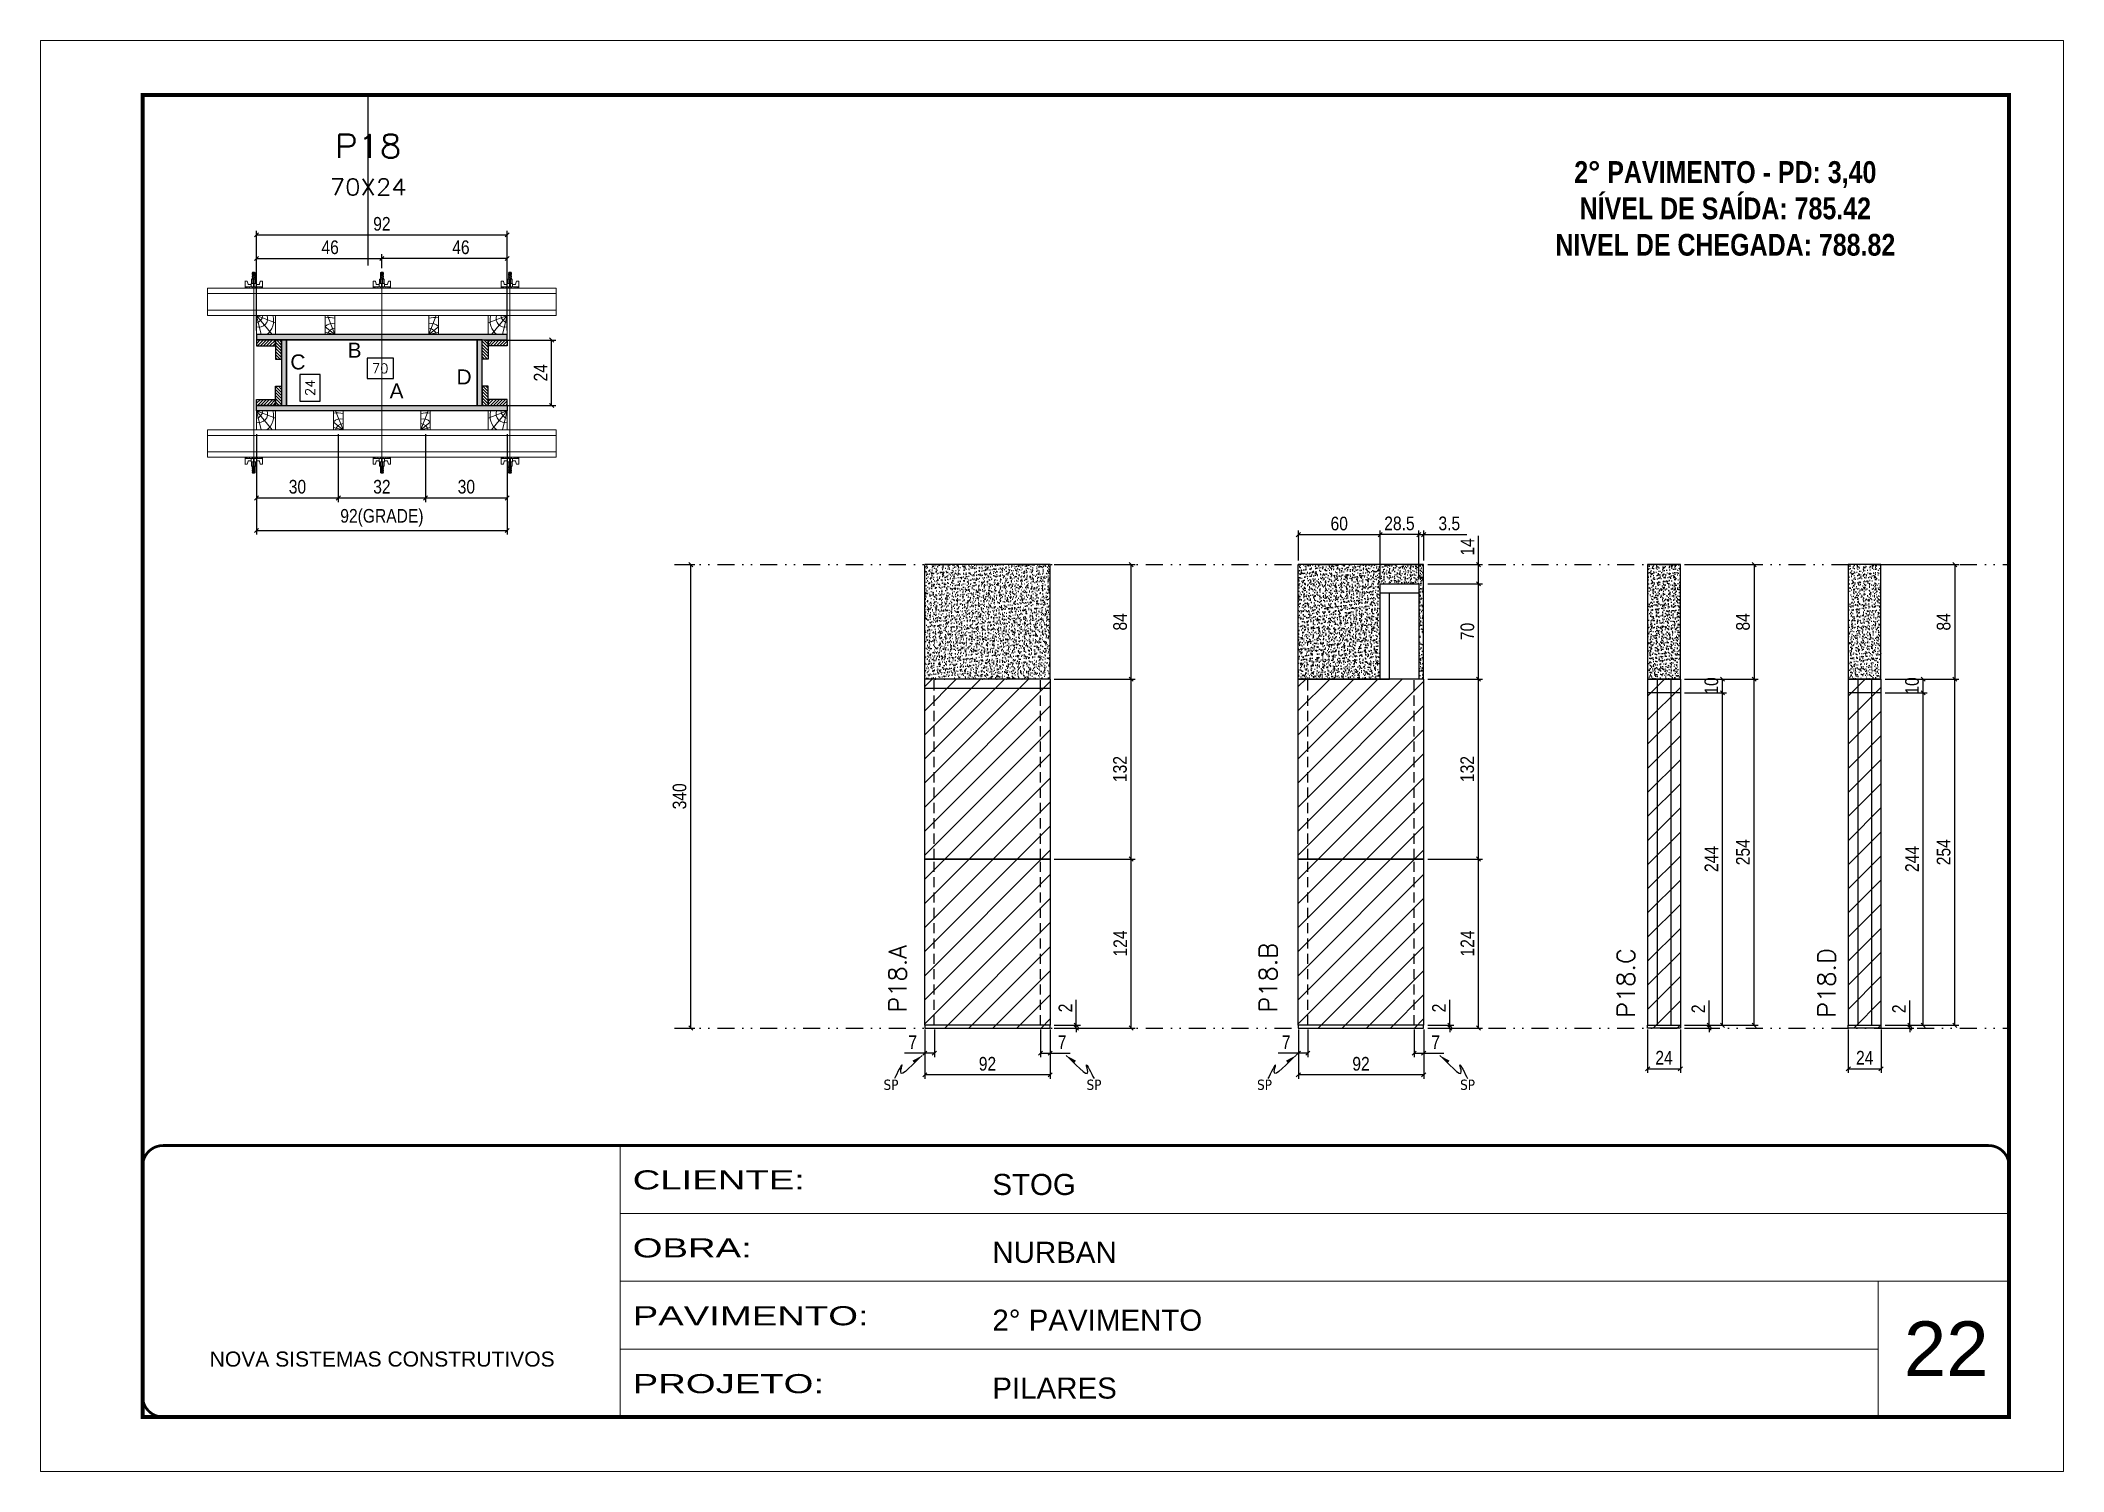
# Model space of a CAD drawing. Extents: x 2201 to 8455, y 252 to 7045.
# Drawn here: x 3800 to 5285, y 252 to 1302 of the extents above; entities that cross this region are included whole.
import ezdxf
from ezdxf.enums import TextEntityAlignment as Align

# ---------------------------------------------------------------- set-up
doc = ezdxf.new("R2010")
doc.units = 0
for name, pattern in [('CONTINUO', [0]), ('DASHED', [0.75, 0.5, -0.25]), ('DIVIDE2', [0.625, 0.25, -0.125, 0, -0.125, 0, -0.125]), ('HIDDEN', [0.375, 0.25, -0.125])]:
    doc.linetypes.add(name, pattern=pattern)
for name, color, linetype, lineweight in [('CARIMBO', 255, 'Continuous', 9), ('Folhas', 255, 'Continuous', 9), ('Hachura', 251, 'Continuous', 9), ('Madeira', 126, 'Continuous', 18), ('Perfil Metálico', 224, 'Continuous', 18), ('SARRAFO DE PRESSAO', 251, 'DASHED', 9), ('Texto Seção', 7, 'Continuous', 15)]:
    doc.layers.add(name, color=color, linetype=linetype, lineweight=lineweight)
for name, color, linetype in [('CHAPA', 1, 'Continuous'), ('COTA', 241, 'Continuous'), ('Cota Seção (2x)', 241, 'Continuous'), ('MEIO_PONT', 93, 'Continuous'), ('NOMENCLATURA', 7, 'Continuous'), ('Nível', 160, 'Continuous'), ('Painéis', 200, 'Continuous'), ('SARR_2.2x7', 40, 'Continuous'), ('SARRAFO', 251, 'Continuous'), ('Sarrafo de Pressão', 42, 'HIDDEN'), ('texto', 7, 'Continuous'), ('Texto de Titulo', 7, 'Continuous'), ('Texto Qtd Sarr', 242, 'Continuous'), ('TEXTO_GERAL', 7, 'Continuous')]:
    doc.layers.add(name, color=color, linetype=linetype)
doc.styles.add('ARIAL', font='arial.ttf')
doc.styles.add('COTA TECNICA', font='techl___.ttf', dxfattribs={"height": 10})
doc.styles.add('COTA TECNICA 2X', font='techl___.ttf', dxfattribs={"height": 10})
doc.styles.add('COTA TECNICA-50', font='techl___.ttf', dxfattribs={"height": 10})
doc.styles.add('REGUA-120', font='ROMANS.shx', dxfattribs={"height": 15})
doc.styles.add('ROMANC', font='techb___.ttf', dxfattribs={"height": 2.5})
doc.styles.add('ROMANS', font='romans.shx')
doc.styles.get("Standard").update_dxf_attribs({"font": 'arial.ttf'})
doc.styles.add('Tecnologia', font='')
doc.styles.get('Tecnologia').set_extended_font_data('Forgotten Futurist')
doc.dimstyles.new('COTA PAINEL-50', dxfattribs={"dimtxt": 10, "dimasz": 3, "dimexe": 3, "dimexo": 3, "dimgap": 3, "dimtad": 1, "dimdec": 1, "dimzin": 12, "dimdsep": 46, "dimtxsty": 'COTA TECNICA-50', "dimblk1": 'OBLIQUE', "dimblk2": 'OBLIQUE', "dimsah": 1, "dimcen": 0.9, "dimclrd": 4, "dimclre": 4, "dimclrt": 240, "dimadec": 1, "dimazin": 3, "dimtfac": 1, "dimtdec": 1, "dimtmove": 0, "dimatfit": 3, "dimfxl": 1, "dimtolj": 1, "dimtzin": 12, "dimarcsym": 0})
doc.dimstyles.new('PAINEL', dxfattribs={"dimtxt": 10, "dimasz": 3, "dimexe": 3, "dimexo": 3, "dimgap": 3, "dimtad": 1, "dimdec": 1, "dimzin": 12, "dimdsep": 46, "dimtxsty": 'COTA TECNICA', "dimblk1": 'OBLIQUE', "dimblk2": 'OBLIQUE', "dimsah": 1, "dimcen": 0.9, "dimclrd": 4, "dimclre": 4, "dimclrt": 240, "dimadec": 1, "dimazin": 3, "dimtfac": 1, "dimtdec": 1, "dimtmove": 0, "dimatfit": 3, "dimfxl": 1, "dimtolj": 1, "dimtzin": 12, "dimarcsym": 0})
doc.dimstyles.new('SECAO PILAR', dxfattribs={"dimtxt": 10, "dimasz": 3, "dimexe": 3, "dimexo": 3, "dimgap": 3, "dimtad": 1, "dimdec": 1, "dimlfac": 0.5, "dimzin": 12, "dimdsep": 46, "dimtxsty": 'COTA TECNICA 2X', "dimblk1": 'OBLIQUE', "dimblk2": 'OBLIQUE', "dimsah": 1, "dimcen": 0.9, "dimclrd": 256, "dimclre": 256, "dimclrt": 256, "dimadec": 1, "dimazin": 3, "dimtfac": 1, "dimtdec": 1, "dimtmove": 0, "dimatfit": 3, "dimfxl": 1, "dimtolj": 1, "dimtzin": 12, "dimarcsym": 0})
doc.dimstyles.new('SECÇÃO 2', dxfattribs={"dimtxt": 7, "dimasz": 6, "dimexe": 0.18, "dimexo": 2, "dimgap": -4, "dimtad": 3, "dimdec": 1, "dimlfac": 0.5, "dimzin": 12, "dimdsep": 46, "dimtxsty": 'ROMANS', "dimblk": 'ARCHTICK', "dimcen": 0.09, "dimse1": 1, "dimse2": 1, "dimsd1": 1, "dimsd2": 1, "dimclrd": 180, "dimclre": 5, "dimclrt": 1, "dimadec": 0, "dimazin": 3, "dimtfac": 1, "dimtdec": 1, "dimtofl": 0, "dimtmove": 0, "dimatfit": 3, "dimldrblk": 'ARCHTICK', "dimfxl": 1, "dimtolj": 1, "dimtzin": 0, "dimarcsym": 0})
doc.dimstyles.get("Standard").update_dxf_attribs({"dimtxt": 0.18, "dimasz": 0.18, "dimexe": 0.18, "dimexo": 0.0625, "dimgap": 0.09, "dimtad": 0, "dimtih": 1, "dimtoh": 1, "dimdec": 4, "dimzin": 0, "dimdsep": 46, "dimtxsty": 'Standard', "dimcen": 0.09, "dimadec": 0, "dimazin": 0, "dimtfac": 1, "dimtdec": 4, "dimtofl": 0, "dimtmove": 0, "dimatfit": 3, "dimfxl": 1, "dimtolj": 1, "dimtzin": 0, "dimarcsym": 0})

msp = doc.modelspace()

# ---------------------------------------------------------------- texts
at = {"layer": 'CARIMBO', "style": 'ARIAL'}
msp.add_text('22', height=40, dxfattribs=at).set_placement((5167.73, 321.93))
at = {"layer": 'NOMENCLATURA', "color": 2, "insert": (5036.61, 1239.93), "char_height": 16, "attachment_point": 2, "style": 'ROMANC'}
msp.add_mtext_dynamic_manual_height_columns('\\P2° PAVIMENTO - PD: 3,40\\PNÍVEL DE SAÍDA: 785.42\\PNIVEL DE CHEGADA: 788.82', width=328.3607, gutter_width=1, heights=[0], dxfattribs=at)
at = {"layer": 'texto', "color": 0, "char_height": 7.5, "attachment_point": 5}
for insert in [(4424.19, 535.52), (4573.21, 535.52), (4698.38, 535.52), (4847.41, 535.52)]:
    msp.add_mtext('{\\fTahoma|b0|i0|c0|p34;\\C4;SP}', dxfattribs=dict(at, insert=insert))
at = {"layer": 'Texto Seção', "char_height": 13, "width": 285.3299, "attachment_point": 7, "rotation": 90, "style": 'REGUA-120'}
for s, insert in [('P18.A', (4435.49, 588.45)), ('P18.B', (4707.54, 588.45)), ('\\pxt4;P18.C', (4970.14, 584.61)), ('\\pxt4;P18.D', (5117.43, 584.61))]:
    msp.add_mtext(s, dxfattribs=dict(at, insert=insert))
at = {"layer": 'TEXTO_GERAL', "style": 'ARIAL'}
for s, p in [('C', (3988.85, 1065.94)), ('B', (4030.46, 1074.58)), ('D', (4110.8, 1054.93)), ('A', (4061.28, 1044.62))]:
    msp.add_text(s, height=11, dxfattribs=at).set_placement(p, align=Align.MIDDLE_CENTER)

# ---------------------------------------------------------------- blocks, each defined once
blk = doc.blocks.new('9999999999')
at = {"color": 30, "linetype": 'CONTINUO'}
for p, q in [((98564.6, 34230.2), (98564.6, 34429.4)), ((98564.6, 34379.6), (99584, 34379.6)), ((98564.6, 34329.8), (99488, 34329.8)), ((99584, 34329.8), (99488, 34329.8)), ((99488, 34329.8), (99488, 34230.2)), ((98564.6, 34280), (99488, 34280))]:
    blk.add_line(p, q, dxfattribs=at)
at = {"color": 30, "linetype": 'CONTINUO', "const_width": 2}
blk.add_lwpolyline([(99584, 34230.2), (99584, 34414.4, 0.414214), (99569, 34429.4), (98229, 34429.4, 0.414214), (98214, 34414.4), (98214, 34245.2, 0.414214), (98229, 34230.2), (99584, 34230.2)], format="xyb", dxfattribs=at)
at = {"layer": 'Folhas'}
blk.add_lwpolyline([(98139, 34190.2), (99624, 34190.2), (99624, 35240.2), (98139, 35240.2)], close=True, dxfattribs=at)
at = {"layer": 'Folhas', "color": 30, "const_width": 3}
blk.add_lwpolyline([(98214, 34230.2), (99584, 34230.2), (99584, 35200.2), (98214, 35200.2)], close=True, dxfattribs=at)
at = {"color": 7, "linetype": 'Continuous', "ltscale": 5, "style": 'ARIAL'}
for s, height, p in [('STOG', 15.48, (98837.7, 34393.1)), ('NURBAN', 15.48, (98837.7, 34343.3)), ('2° PAVIMENTO', 15.483, (98837.7, 34293.5)), ('NOVA SISTEMAS CONSTRUTIVOS', 11.059, (98263.2, 34267.2)), ('PILARES', 15.48, (98837.7, 34243.7))]:
    blk.add_text(s, height=height, dxfattribs=at).set_placement(p)
at = {"layer": 'Folhas', "color": 7, "style": 'Tecnologia', "width": 1.5}
for s, p in [('CLIENTE:', (98573.7, 34397.2)), ('OBRA:', (98573.7, 34347.3)), ('PAVIMENTO:', (98573.7, 34297.5)), ('PROJETO:', (98573.7, 34247.7))]:
    blk.add_text(s, height=14, dxfattribs=at).set_placement(p)
blk = doc.blocks.new('titulo1')
at = {"layer": 'Defpoints', "color": 252, "linetype": 'HIDDEN', "ltscale": 2}
blk.add_line((0, 0), (0, 125), dxfattribs=at)
at = {"layer": 'Defpoints', "style": 'ROMANS', "oblique": 15}
blk.add_attdef('FOLHA', text='', height=10, dxfattribs=at).set_placement((0, 15.6), align=Align.MIDDLE_CENTER)
at = {"layer": 'Texto Qtd Sarr', "color": 3, "style": 'ROMANS', "oblique": 15}
for tag, height, p in [('TITULO', 17, (0, 71.4)), ('SEÇÃO', 12, (0, 41.5))]:
    blk.add_attdef(tag, text='', height=height, dxfattribs=at).set_placement(p, align=Align.MIDDLE_CENTER)
blk = doc.blocks.new('*D231')
at = {"layer": 'Cota Seção (2x)', "color": 180, "lineweight": -2, "transparency": 16777216}
for p, q in [((4058.9, 1068.7), (4039.6, 1068.7)), ((4039.6, 1068.7), (4039.6, 1053.7)), ((4058.9, 1053.7), (4058.9, 1068.7)), ((4039.6, 1053.7), (4058.9, 1053.7))]:
    blk.add_line(p, q, dxfattribs=at)
at = {"layer": 'Defpoints', "color": 0, "transparency": 16777216}
for p in [(4120.5, 1049.7), (3980.5, 1034), (4120.5, 1034)]:
    blk.add_point(p, dxfattribs=at)
at = {"layer": 'Cota Seção (2x)', "color": 1, "transparency": 16777216, "insert": (4049.2, 1061.2), "char_height": 7, "attachment_point": 5, "style": 'ROMANS'}
blk.add_mtext('\\A1;70', dxfattribs=at)
blk = doc.blocks.new('_ArchTick')
at = {"color": 0, "linetype": 'ByBlock', "const_width": 0.15}
blk.add_lwpolyline([(-0.5, -0.5), (0.5, 0.5)], dxfattribs=at)
blk = doc.blocks.new('*D232')
at = {"layer": 'Cota Seção (2x)', "color": 180, "lineweight": -2, "transparency": 16777216}
for p, q in [((4005.3, 1056.8), (3990.3, 1056.8)), ((3990.3, 1056.8), (3990.3, 1037.1)), ((4005.3, 1037.1), (4005.3, 1056.8)), ((3990.3, 1037.1), (4005.3, 1037.1))]:
    blk.add_line(p, q, dxfattribs=at)
at = {"layer": 'Defpoints', "color": 0, "transparency": 16777216}
for p in [(3980.5, 1082), (4009.3, 1082), (3980.5, 1034)]:
    blk.add_point(p, dxfattribs=at)
at = {"layer": 'Cota Seção (2x)', "color": 1, "transparency": 16777216, "insert": (3997.8, 1046.9), "char_height": 7, "attachment_point": 5, "rotation": 90, "style": 'ROMANS'}
blk.add_mtext('\\A1;24', dxfattribs=at)
blk = doc.blocks.new('_Oblique')
at = {"color": 0, "linetype": 'ByBlock', "lineweight": -2}
blk.add_line((-0.5, -0.5), (0.5, 0.5), dxfattribs=at)
blk = doc.blocks.new('*D675')
at = {"layer": 'Cota Seção (2x)', "lineweight": -2, "transparency": 16777216}
for p, q in [((4127.1, 1082), (4178.1, 1082)), ((4175.1, 1034), (4175.1, 1082)), ((4127.1, 1034), (4178.1, 1034))]:
    blk.add_line(p, q, dxfattribs=at)
at = {"layer": 'Defpoints', "color": 0, "transparency": 16777216}
for p in [(4124.1, 1082), (4175.1, 1082), (4124.1, 1034)]:
    blk.add_point(p, dxfattribs=at)
at = {"layer": 'Cota Seção (2x)', "lineweight": -2, "transparency": 16777216, "xscale": 3, "yscale": 3, "zscale": 3}
for p, rotation in [((4175.1, 1082), 90), ((4175.1, 1034), 270)]:
    blk.add_blockref('_Oblique', p, dxfattribs=dict(at, rotation=rotation))
at = {"layer": 'Cota Seção (2x)', "transparency": 16777216, "insert": (4167, 1058), "char_height": 10, "attachment_point": 5, "rotation": 90, "style": 'COTA TECNICA 2X'}
blk.add_mtext('\\A1;24', dxfattribs=at)
blk = doc.blocks.new('*D233')
at = {"layer": 'Cota Seção (2x)', "lineweight": -2, "transparency": 16777216}
for p, q in [((3958.5, 1013), (3958.5, 939.3)), ((4142.5, 1013), (4142.5, 939.3)), ((3958.5, 942.3), (4142.5, 942.3))]:
    blk.add_line(p, q, dxfattribs=at)
at = {"layer": 'Defpoints', "color": 0, "transparency": 16777216}
for p in [(3958.5, 1016), (4142.5, 1016), (4142.5, 942.3)]:
    blk.add_point(p, dxfattribs=at)
at = {"layer": 'Cota Seção (2x)', "lineweight": -2, "transparency": 16777216, "xscale": 3, "yscale": 3, "zscale": 3, "rotation": 180}
blk.add_blockref('_Oblique', (3958.5, 942.3), dxfattribs=at)
at = {"layer": 'Cota Seção (2x)', "lineweight": -2, "transparency": 16777216, "xscale": 3, "yscale": 3, "zscale": 3}
blk.add_blockref('_Oblique', (4142.5, 942.3), dxfattribs=at)
at = {"layer": 'Cota Seção (2x)', "transparency": 16777216, "insert": (4050.5, 951.5), "char_height": 10, "attachment_point": 5, "style": 'COTA TECNICA 2X'}
blk.add_mtext('\\A1;92(GRADE)', dxfattribs=at)
blk = doc.blocks.new('*D234')
at = {"layer": 'Cota Seção (2x)', "lineweight": -2, "transparency": 16777216}
for p, q in [((4082.5, 1013), (4082.5, 963.1)), ((4142.5, 1013), (4142.5, 963.1)), ((4082.5, 966.1), (4142.5, 966.1))]:
    blk.add_line(p, q, dxfattribs=at)
at = {"layer": 'Defpoints', "color": 0, "transparency": 16777216}
for p in [(4082.5, 1016), (4142.5, 1016), (4142.5, 966.1)]:
    blk.add_point(p, dxfattribs=at)
at = {"layer": 'Cota Seção (2x)', "lineweight": -2, "transparency": 16777216, "xscale": 3, "yscale": 3, "zscale": 3, "rotation": 180}
blk.add_blockref('_Oblique', (4082.5, 966.1), dxfattribs=at)
at = {"layer": 'Cota Seção (2x)', "lineweight": -2, "transparency": 16777216, "xscale": 3, "yscale": 3, "zscale": 3}
blk.add_blockref('_Oblique', (4142.5, 966.1), dxfattribs=at)
at = {"layer": 'Cota Seção (2x)', "transparency": 16777216, "insert": (4112.5, 974.3), "char_height": 10, "attachment_point": 5, "style": 'COTA TECNICA 2X'}
blk.add_mtext('\\A1;30', dxfattribs=at)
blk = doc.blocks.new('*D235')
at = {"layer": 'Cota Seção (2x)', "lineweight": -2, "transparency": 16777216}
for p, q in [((3958.5, 1013), (3958.5, 963.1)), ((4018.5, 1013), (4018.5, 963.1)), ((3958.5, 966.1), (4018.5, 966.1))]:
    blk.add_line(p, q, dxfattribs=at)
at = {"layer": 'Defpoints', "color": 0, "transparency": 16777216}
for p in [(3958.5, 1016), (4018.5, 1016), (4018.5, 966.1)]:
    blk.add_point(p, dxfattribs=at)
at = {"layer": 'Cota Seção (2x)', "lineweight": -2, "transparency": 16777216, "xscale": 3, "yscale": 3, "zscale": 3, "rotation": 180}
blk.add_blockref('_Oblique', (3958.5, 966.1), dxfattribs=at)
at = {"layer": 'Cota Seção (2x)', "lineweight": -2, "transparency": 16777216, "xscale": 3, "yscale": 3, "zscale": 3}
blk.add_blockref('_Oblique', (4018.5, 966.1), dxfattribs=at)
at = {"layer": 'Cota Seção (2x)', "transparency": 16777216, "insert": (3988.5, 974.3), "char_height": 10, "attachment_point": 5, "style": 'COTA TECNICA 2X'}
blk.add_mtext('\\A1;30', dxfattribs=at)
blk = doc.blocks.new('*D236')
at = {"layer": 'Cota Seção (2x)', "lineweight": -2, "transparency": 16777216}
for p, q in [((4018.5, 1013), (4018.5, 963.1)), ((4082.5, 1013), (4082.5, 963.1)), ((4018.5, 966.1), (4082.5, 966.1))]:
    blk.add_line(p, q, dxfattribs=at)
at = {"layer": 'Defpoints', "color": 0, "transparency": 16777216}
for p in [(4018.5, 1016), (4082.5, 1016), (4082.5, 966.1)]:
    blk.add_point(p, dxfattribs=at)
at = {"layer": 'Cota Seção (2x)', "lineweight": -2, "transparency": 16777216, "xscale": 3, "yscale": 3, "zscale": 3, "rotation": 180}
blk.add_blockref('_Oblique', (4018.5, 966.1), dxfattribs=at)
at = {"layer": 'Cota Seção (2x)', "lineweight": -2, "transparency": 16777216, "xscale": 3, "yscale": 3, "zscale": 3}
blk.add_blockref('_Oblique', (4082.5, 966.1), dxfattribs=at)
at = {"layer": 'Cota Seção (2x)', "transparency": 16777216, "insert": (4050.5, 974.3), "char_height": 10, "attachment_point": 5, "style": 'COTA TECNICA 2X'}
blk.add_mtext('\\A1;32', dxfattribs=at)
blk = doc.blocks.new('*D237')
at = {"layer": 'Cota Seção (2x)', "lineweight": -2, "transparency": 16777216}
for p, q in [((3958.5, 1089), (3958.5, 1162.1)), ((3958.5, 1159.1), (4142.5, 1159.1)), ((4142.5, 1089), (4142.5, 1162.1))]:
    blk.add_line(p, q, dxfattribs=at)
at = {"layer": 'Defpoints', "color": 0, "transparency": 16777216}
for p in [(4142.5, 1159.1), (3958.5, 1086), (4142.5, 1086)]:
    blk.add_point(p, dxfattribs=at)
at = {"layer": 'Cota Seção (2x)', "lineweight": -2, "transparency": 16777216, "xscale": 3, "yscale": 3, "zscale": 3, "rotation": 180}
blk.add_blockref('_Oblique', (3958.5, 1159.1), dxfattribs=at)
at = {"layer": 'Cota Seção (2x)', "lineweight": -2, "transparency": 16777216, "xscale": 3, "yscale": 3, "zscale": 3}
blk.add_blockref('_Oblique', (4142.5, 1159.1), dxfattribs=at)
at = {"layer": 'Cota Seção (2x)', "transparency": 16777216, "insert": (4050.5, 1167.2), "char_height": 10, "attachment_point": 5, "style": 'COTA TECNICA 2X'}
blk.add_mtext('\\A1;92', dxfattribs=at)
blk = doc.blocks.new('*D238')
at = {"layer": 'Cota Seção (2x)', "lineweight": -2, "transparency": 16777216}
for p, q in [((3958.5, 1123), (3958.5, 1144.9)), ((4050.5, 1134.8), (4050.5, 1144.9)), ((3958.5, 1141.9), (4050.5, 1141.9))]:
    blk.add_line(p, q, dxfattribs=at)
at = {"layer": 'Defpoints', "color": 0, "transparency": 16777216}
for p in [(4050.5, 1141.9), (4050.5, 1131.8), (3958.5, 1120)]:
    blk.add_point(p, dxfattribs=at)
at = {"layer": 'Cota Seção (2x)', "lineweight": -2, "transparency": 16777216, "xscale": 3, "yscale": 3, "zscale": 3, "rotation": 180}
blk.add_blockref('_Oblique', (3958.5, 1141.9), dxfattribs=at)
at = {"layer": 'Cota Seção (2x)', "lineweight": -2, "transparency": 16777216, "xscale": 3, "yscale": 3, "zscale": 3}
blk.add_blockref('_Oblique', (4050.5, 1141.9), dxfattribs=at)
at = {"layer": 'Cota Seção (2x)', "transparency": 16777216, "insert": (4012.5, 1150), "char_height": 10, "attachment_point": 5, "style": 'COTA TECNICA 2X'}
blk.add_mtext('\\A1;46', dxfattribs=at)
blk = doc.blocks.new('*D239')
at = {"layer": 'Cota Seção (2x)', "lineweight": -2, "transparency": 16777216}
for p, q in [((4050.5, 1134.8), (4050.5, 1144.9)), ((4142.5, 1123), (4142.5, 1144.9)), ((4142.5, 1141.9), (4050.5, 1141.9))]:
    blk.add_line(p, q, dxfattribs=at)
at = {"layer": 'Defpoints', "color": 0, "transparency": 16777216}
for p in [(4050.5, 1141.9), (4050.5, 1131.8), (4142.5, 1120)]:
    blk.add_point(p, dxfattribs=at)
at = {"layer": 'Cota Seção (2x)', "lineweight": -2, "transparency": 16777216, "xscale": 3, "yscale": 3, "zscale": 3, "rotation": 180}
blk.add_blockref('_Oblique', (4050.5, 1141.9), dxfattribs=at)
at = {"layer": 'Cota Seção (2x)', "lineweight": -2, "transparency": 16777216, "xscale": 3, "yscale": 3, "zscale": 3}
blk.add_blockref('_Oblique', (4142.5, 1141.9), dxfattribs=at)
at = {"layer": 'Cota Seção (2x)', "transparency": 16777216, "insert": (4108.5, 1150), "char_height": 10, "attachment_point": 5, "style": 'COTA TECNICA 2X'}
blk.add_mtext('\\A1;46', dxfattribs=at)
blk = doc.blocks.new('C')
at = {"layer": 'Hachura', "color": 0}
for p, q in [((0, 3.22), (0, -3.22)), ((0.45, 3.22), (0, 3.22)), ((0.46, 3.16), (0, 3.16)), ((0.46, 3.05), (0, 3.05)), ((0.46, 2.88), (0, 2.88)), ((0, 2.75), (0, -1.16)), ((0.46, 2.65), (0, 2.65)), ((0.46, 2.23), (0, 2.23)), ((0.46, 1.51), (0, 1.51)), ((0.39, 0.49), (0.17, 0.49)), ((0.45, -3.23), (0.45, 3.22)), ((0.45, 3.22), (2.58, 3.22)), ((1.74, 0.97), (0.45, 0.97)), ((1.45, 0.1), (0.45, 0.1)), ((1.35, 1.94), (1.35, 0.96)), ((2.58, 2.39), (1.47, 2.09)), ((1.74, -0.97), (1.74, 0.97)), ((1.74, 0.97), (1.74, 0.84)), ((1.74, 0.97), (1.74, 0.84)), ((1.74, 0.84), (3.35, 0.84)), ((3.35, 0.45), (1.74, 0.45)), ((2.58, 3.22), (2.58, 2.39)), ((3.32, 0.84), (3.32, -0.84)), ((3.35, 0.84), (3.35, -0.84)), ((3.68, 0.45), (3.35, 0.45)), ((3.84, -0.52), (3.35, 0.45)), ((3.35, 0.06), (3.67, -0.57)), ((3.68, 0.45), (4.16, -0.52)), ((3.72, 0.5), (4.25, -0.57)), ((4.37, -0.55), (3.83, 0.53)), ((4.15, 0.45), (3.93, 0.45)), ((4.42, -0.52), (3.93, 0.45)), ((4.15, 0.45), (4.26, 0.45)), ((4.26, 0.45), (4.74, -0.52)), ((4.3, 0.5), (4.83, -0.57)), ((4.95, -0.55), (4.41, 0.53)), ((4.51, 0.45), (4.84, 0.45)), ((5, -0.52), (4.51, 0.45)), ((4.84, 0.45), (5.32, -0.52)), ((4.88, 0.5), (5.41, -0.57)), ((5.53, -0.55), (4.99, 0.53)), ((5.58, -0.52), (5.09, 0.45)), ((5.42, 0.45), (5.09, 0.45)), ((5.58, -0.52), (5.09, 0.45)), ((5.42, 0.45), (5.74, -0.19)), ((5.46, 0.5), (5.74, -0.07)), ((5.74, 0.19), (5.57, 0.53)), ((5.74, 0.32), (5.68, 0.45)), ((5.68, 0.45), (5.74, 0.45)), ((5.74, 0.45), (5.9, 0.29)), ((5.74, 0.45), (5.74, -0.52)), ((5.9, -0.36), (5.9, 0.29)), ((0.45, 0), (0, 0)), ((0.46, -1.52), (0, -1.52)), ((0.46, -2.23), (0, -2.23)), ((0.46, -2.65), (0, -2.65)), ((0.46, -2.88), (0, -2.88)), ((0.46, -3.05), (0, -3.05)), ((0.46, -3.16), (0, -3.16)), ((0, -3.22), (2.57, -3.22)), ((0.08, -0.48), (0.29, -0.48)), ((0.29, -0.48), (0.4, -0.48)), ((0.45, 0), (0.45, -0.97)), ((0.45, -0.16), (1.45, -0.16)), ((0.45, -0.65), (0.45, -0.32)), ((0.45, -3.23), (0.45, -0.65)), ((0.45, -0.97), (1.74, -0.97)), ((1.35, -1.94), (1.35, -0.97)), ((2.58, -2.39), (1.47, -2.1)), ((3.35, -0.32), (1.74, -0.32)), ((3.35, -0.84), (1.74, -0.84)), ((2.58, -3.23), (2.58, -2.39)), ((3.35, -0.07), (3.58, -0.52)), ((3.35, -0.52), (3.58, -0.52)), ((3.84, -0.52), (4.16, -0.52)), ((4.42, -0.52), (4.74, -0.52)), ((4.63, -0.52), (4.74, -0.52)), ((5, -0.52), (5.32, -0.52)), ((5.58, -0.52), (5.74, -0.52)), ((5.74, -0.52), (5.9, -0.36)), ((5.74, -0.52), (5.74, -0.52))]:
    blk.add_line(p, q, dxfattribs=at)
for centre, radius, start, end in [((1.52, 1.94), 0.161, 104.74356, 180), ((1.44, -0.03), 0.129, 272.69497, 87.30503), ((3.81, 0.39), 0.143, 25.56881, 154.43119), ((4.39, 0.39), 0.143, 25.56881, 154.43119), ((4.97, 0.39), 0.143, 25.56881, 154.43119), ((5.55, 0.39), 0.143, 25.56881, 154.43119), ((0.17, -0.37), 0.174, 221.74404, 317.85924), ((1.52, -1.94), 0.161, 180, 255.25644), ((3.71, -0.4), 0.174, 222.14076, 318.25596), ((4.29, -0.4), 0.174, 222.14076, 318.25596), ((4.87, -0.4), 0.174, 222.14076, 318.25596), ((5.45, -0.4), 0.174, 222.14076, 318.25596), ((5.61, -0.4), 0.174, 317.85924, 318.25596)]:
    blk.add_arc(centre, radius, start, end, dxfattribs=at)
blk = doc.blocks.new('PONTALETE')
at = {"layer": 'Madeira'}
for q in [(2.71, 7), (7, 5.76), (7, 1.74)]:
    blk.add_line((0, 0), q, dxfattribs=at)
blk.add_lwpolyline([(0, 0), (7, 0), (7, 7), (0, 7)], close=True, dxfattribs=at)
for centre, radius, start, end in [((2.04, 0.06), 6.23, 37.28179, 109.09128), ((1.09, 0.9), 3.19, 343.60304, 109.98471), ((-0.21, -0.78), 3.09, 14.63219, 86.0383)]:
    blk.add_arc(centre, radius, start, end, dxfattribs=at)
blk = doc.blocks.new('MEIO PONTALETE')
at = {"layer": 'Madeira'}
for q in [(2.71, 7), (3.5, 2.88), (3.5, 0.87)]:
    blk.add_line((0, 0), q, dxfattribs=at)
blk.add_lwpolyline([(0, 0), (3.5, 0), (3.5, 7), (0, 7)], close=True, dxfattribs=at)
for centre, radius, start, end in [((2.04, 0.06), 6.23, 76.44987, 109.09128), ((1.09, 0.9), 3.19, 40.90626, 109.98471), ((-0.21, -0.78), 3.09, 14.63219, 86.0383)]:
    blk.add_arc(centre, radius, start, end, dxfattribs=at)
blk = doc.blocks.new('*D672')
at = {"layer": 'COTA', "color": 4, "lineweight": -2, "transparency": 16777216}
for p, q in [((4268.3, 917.2), (4280.2, 917.2)), ((4277.2, 577.2), (4277.2, 917.2)), ((4268.3, 577.2), (4280.2, 577.2))]:
    blk.add_line(p, q, dxfattribs=at)
at = {"layer": 'Defpoints', "color": 0, "transparency": 16777216}
for p in [(4265.3, 917.2), (4277.2, 917.2), (4265.3, 577.2)]:
    blk.add_point(p, dxfattribs=at)
at = {"layer": 'COTA', "color": 4, "lineweight": -2, "transparency": 16777216, "xscale": 3, "yscale": 3, "zscale": 3}
for p, rotation in [((4277.2, 917.2), 90), ((4277.2, 577.2), 270)]:
    blk.add_blockref('_Oblique', p, dxfattribs=dict(at, rotation=rotation))
at = {"layer": 'COTA', "color": 240, "transparency": 16777216, "insert": (4269, 747.2), "char_height": 10, "attachment_point": 5, "rotation": 90, "style": 'COTA TECNICA-50'}
blk.add_mtext('\\A1;340', dxfattribs=at)
blk = doc.blocks.new('*D215')
at = {"layer": 'COTA', "color": 4, "lineweight": -2, "transparency": 16777216}
for p, q in [((4449, 576.2), (4449, 539.8)), ((4541, 576.2), (4541, 539.8)), ((4541, 542.8), (4449, 542.8))]:
    blk.add_line(p, q, dxfattribs=at)
at = {"layer": 'Defpoints', "color": 0, "transparency": 16777216}
for p in [(4449, 579.2), (4541, 579.2), (4449, 542.8)]:
    blk.add_point(p, dxfattribs=at)
at = {"layer": 'COTA', "color": 4, "lineweight": -2, "transparency": 16777216, "xscale": 3, "yscale": 3, "zscale": 3, "rotation": 180}
blk.add_blockref('_Oblique', (4449, 542.8), dxfattribs=at)
at = {"layer": 'COTA', "color": 4, "lineweight": -2, "transparency": 16777216, "xscale": 3, "yscale": 3, "zscale": 3}
blk.add_blockref('_Oblique', (4541, 542.8), dxfattribs=at)
at = {"layer": 'COTA', "color": 240, "transparency": 16777216, "insert": (4495, 550.9), "char_height": 10, "attachment_point": 5, "style": 'COTA TECNICA'}
blk.add_mtext('\\A1;92', dxfattribs=at)
blk = doc.blocks.new('*D216')
at = {"layer": 'COTA', "color": 4, "lineweight": -2, "transparency": 16777216}
for p, q in [((4534, 576.2), (4534, 555.7)), ((4541, 574.2), (4541, 555.7)), ((4534, 558.7), (4541, 558.7)), ((4541, 558.7), (4555.7, 558.7))]:
    blk.add_line(p, q, dxfattribs=at)
at = {"layer": 'Defpoints', "color": 0, "transparency": 16777216}
for p in [(4534, 579.2), (4541, 577.2), (4541, 558.7)]:
    blk.add_point(p, dxfattribs=at)
at = {"layer": 'COTA', "color": 4, "lineweight": -2, "transparency": 16777216, "xscale": 3, "yscale": 3, "zscale": 3, "rotation": 180}
blk.add_blockref('_Oblique', (4534, 558.7), dxfattribs=at)
at = {"layer": 'COTA', "color": 4, "lineweight": -2, "transparency": 16777216, "xscale": 3, "yscale": 3, "zscale": 3}
blk.add_blockref('_Oblique', (4541, 558.7), dxfattribs=at)
at = {"layer": 'COTA', "color": 240, "transparency": 16777216, "insert": (4549.8, 566.8), "char_height": 10, "attachment_point": 5, "style": 'COTA TECNICA-50'}
blk.add_mtext('\\A1;7', dxfattribs=at)
blk = doc.blocks.new('*D217')
at = {"layer": 'COTA', "color": 4, "lineweight": -2, "transparency": 16777216}
for p, q in [((4449, 574.2), (4449, 555.7)), ((4456, 576.2), (4456, 555.7)), ((4449, 558.7), (4434.2, 558.7)), ((4456, 558.7), (4449, 558.7))]:
    blk.add_line(p, q, dxfattribs=at)
at = {"layer": 'Defpoints', "color": 0, "transparency": 16777216}
for p in [(4456, 579.2), (4449, 577.2), (4449, 558.7)]:
    blk.add_point(p, dxfattribs=at)
at = {"layer": 'COTA', "color": 4, "lineweight": -2, "transparency": 16777216, "xscale": 3, "yscale": 3, "zscale": 3, "rotation": 180}
blk.add_blockref('_Oblique', (4449, 558.7), dxfattribs=at)
at = {"layer": 'COTA', "color": 4, "lineweight": -2, "transparency": 16777216, "xscale": 3, "yscale": 3, "zscale": 3}
blk.add_blockref('_Oblique', (4456, 558.7), dxfattribs=at)
at = {"layer": 'COTA', "color": 240, "transparency": 16777216, "insert": (4440.1, 566.8), "char_height": 10, "attachment_point": 5, "style": 'COTA TECNICA-50'}
blk.add_mtext('\\A1;7', dxfattribs=at)
blk = doc.blocks.new('*D218')
at = {"layer": 'COTA', "color": 4, "linetype": 'ByBlock', "lineweight": -2, "transparency": 16777216}
for p, q in [((4544, 701.2), (4603.5, 701.2)), ((4600.5, 577.2), (4600.5, 701.2)), ((4544, 577.2), (4603.5, 577.2))]:
    blk.add_line(p, q, dxfattribs=at)
at = {"layer": 'Defpoints', "color": 0, "linetype": 'ByBlock', "transparency": 16777216}
for p in [(4541, 701.2), (4600.5, 701.2), (4541, 577.2)]:
    blk.add_point(p, dxfattribs=at)
at = {"layer": 'COTA', "color": 4, "linetype": 'ByBlock', "lineweight": -2, "transparency": 16777216, "xscale": 3, "yscale": 3, "zscale": 3}
for p, rotation in [((4600.5, 701.2), 90), ((4600.5, 577.2), 270)]:
    blk.add_blockref('_Oblique', p, dxfattribs=dict(at, rotation=rotation))
at = {"layer": 'COTA', "color": 240, "linetype": 'ByBlock', "transparency": 16777216, "insert": (4592.5, 639.2), "char_height": 10, "attachment_point": 5, "rotation": 90, "style": 'COTA TECNICA'}
blk.add_mtext('\\A1;124', dxfattribs=at)
blk = doc.blocks.new('*D219')
at = {"layer": 'COTA', "color": 4, "lineweight": -2, "transparency": 16777216}
for p, q in [((4560.2, 579.2), (4560.2, 598)), ((4544, 579.2), (4563.2, 579.2)), ((4560.2, 577.2), (4560.2, 579.2)), ((4544, 577.2), (4563.2, 577.2)), ((4560.2, 577.2), (4560.2, 574.2))]:
    blk.add_line(p, q, dxfattribs=at)
at = {"layer": 'Defpoints', "color": 0, "transparency": 16777216}
for p in [(4541, 579.2), (4541, 577.2), (4560.2, 577.2)]:
    blk.add_point(p, dxfattribs=at)
at = {"layer": 'COTA', "color": 4, "lineweight": -2, "transparency": 16777216, "xscale": 3, "yscale": 3, "zscale": 3}
for p, rotation in [((4560.2, 579.2), 270), ((4560.2, 577.2), 90)]:
    blk.add_blockref('_Oblique', p, dxfattribs=dict(at, rotation=rotation))
at = {"layer": 'COTA', "color": 240, "transparency": 16777216, "insert": (4552.2, 591.9), "char_height": 10, "attachment_point": 5, "rotation": 90, "style": 'COTA TECNICA-50'}
blk.add_mtext('\\A1;2', dxfattribs=at)
blk = doc.blocks.new('*D220')
at = {"layer": 'COTA', "color": 4, "linetype": 'ByBlock', "lineweight": -2, "transparency": 16777216}
for p, q in [((4544, 701.2), (4603.5, 701.2)), ((4600.5, 577.2), (4600.5, 701.2)), ((4544, 577.2), (4603.5, 577.2))]:
    blk.add_line(p, q, dxfattribs=at)
at = {"layer": 'Defpoints', "color": 0, "linetype": 'ByBlock', "transparency": 16777216}
for p in [(4541, 701.2), (4600.5, 701.2), (4541, 577.2)]:
    blk.add_point(p, dxfattribs=at)
at = {"layer": 'COTA', "color": 4, "linetype": 'ByBlock', "lineweight": -2, "transparency": 16777216, "xscale": 3, "yscale": 3, "zscale": 3}
for p, rotation in [((4600.5, 701.2), 90), ((4600.5, 577.2), 270)]:
    blk.add_blockref('_Oblique', p, dxfattribs=dict(at, rotation=rotation))
at = {"layer": 'COTA', "color": 240, "linetype": 'ByBlock', "transparency": 16777216, "insert": (4592.5, 639.2), "char_height": 10, "attachment_point": 5, "rotation": 90, "style": 'COTA TECNICA'}
blk.add_mtext('\\A1;124', dxfattribs=at)
blk = doc.blocks.new('*D221')
at = {"layer": 'COTA', "color": 4, "lineweight": -2, "transparency": 16777216}
for p, q in [((4979.6, 576.2), (4979.6, 544.3)), ((5003.6, 576.2), (5003.6, 544.3)), ((4979.6, 547.3), (5003.6, 547.3))]:
    blk.add_line(p, q, dxfattribs=at)
at = {"layer": 'Defpoints', "color": 0, "transparency": 16777216}
for p in [(4979.6, 579.2), (5003.6, 579.2), (5003.6, 547.3)]:
    blk.add_point(p, dxfattribs=at)
at = {"layer": 'COTA', "color": 4, "lineweight": -2, "transparency": 16777216, "xscale": 3, "yscale": 3, "zscale": 3, "rotation": 180}
blk.add_blockref('_Oblique', (4979.6, 547.3), dxfattribs=at)
at = {"layer": 'COTA', "color": 4, "lineweight": -2, "transparency": 16777216, "xscale": 3, "yscale": 3, "zscale": 3}
blk.add_blockref('_Oblique', (5003.6, 547.3), dxfattribs=at)
at = {"layer": 'COTA', "color": 240, "transparency": 16777216, "insert": (4991.6, 555.4), "char_height": 10, "attachment_point": 5, "style": 'COTA TECNICA'}
blk.add_mtext('\\A1;24', dxfattribs=at)
blk = doc.blocks.new('*D222')
at = {"layer": 'COTA', "color": 4, "lineweight": -2, "transparency": 16777216}
for p, q in [((5024.8, 579.2), (5024.8, 597.3)), ((5006.6, 579.2), (5027.8, 579.2)), ((5024.8, 577.2), (5024.8, 579.2)), ((5006.6, 577.2), (5027.8, 577.2)), ((5024.8, 577.2), (5024.8, 574.2))]:
    blk.add_line(p, q, dxfattribs=at)
at = {"layer": 'Defpoints', "color": 0, "transparency": 16777216}
for p in [(5003.6, 579.2), (5024.8, 579.2), (5003.6, 577.2)]:
    blk.add_point(p, dxfattribs=at)
at = {"layer": 'COTA', "color": 4, "lineweight": -2, "transparency": 16777216, "xscale": 3, "yscale": 3, "zscale": 3}
for p, rotation in [((5024.8, 579.2), 270), ((5024.8, 577.2), 90)]:
    blk.add_blockref('_Oblique', p, dxfattribs=dict(at, rotation=rotation))
at = {"layer": 'COTA', "color": 240, "transparency": 16777216, "insert": (5016.8, 591.3), "char_height": 10, "attachment_point": 5, "rotation": 90, "style": 'COTA TECNICA-50'}
blk.add_mtext('\\A1;2', dxfattribs=at)
blk = doc.blocks.new('*D673')
at = {"layer": 'COTA', "color": 4, "linetype": 'ByBlock', "lineweight": -2, "transparency": 16777216}
for p, q in [((5006.6, 917.2), (5060.7, 917.2)), ((5057.7, 917.2), (5057.7, 833.2)), ((5006.6, 833.2), (5060.7, 833.2))]:
    blk.add_line(p, q, dxfattribs=at)
at = {"layer": 'Defpoints', "color": 0, "linetype": 'ByBlock', "transparency": 16777216}
for p in [(5003.6, 917.2), (5003.6, 833.2), (5057.7, 833.2)]:
    blk.add_point(p, dxfattribs=at)
at = {"layer": 'COTA', "color": 4, "linetype": 'ByBlock', "lineweight": -2, "transparency": 16777216, "xscale": 3, "yscale": 3, "zscale": 3}
for p, rotation in [((5057.7, 917.2), 90), ((5057.7, 833.2), 270)]:
    blk.add_blockref('_Oblique', p, dxfattribs=dict(at, rotation=rotation))
at = {"layer": 'COTA', "color": 240, "linetype": 'ByBlock', "transparency": 16777216, "insert": (5049.6, 875.2), "char_height": 10, "attachment_point": 5, "rotation": 90, "style": 'COTA TECNICA'}
blk.add_mtext('\\A1;84', dxfattribs=at)
blk = doc.blocks.new('*D223')
at = {"layer": 'COTA', "color": 4, "lineweight": -2, "transparency": 16777216}
for p, q in [((5006.6, 833.2), (5037.5, 833.2)), ((5034.5, 823.2), (5034.5, 833.2)), ((5006.6, 823.2), (5037.5, 823.2))]:
    blk.add_line(p, q, dxfattribs=at)
at = {"layer": 'Defpoints', "color": 0, "transparency": 16777216}
for p in [(5003.6, 833.2), (5034.5, 833.2), (5003.6, 823.2)]:
    blk.add_point(p, dxfattribs=at)
at = {"layer": 'COTA', "color": 4, "lineweight": -2, "transparency": 16777216, "xscale": 3, "yscale": 3, "zscale": 3}
for p, rotation in [((5034.5, 833.2), 90), ((5034.5, 823.2), 270)]:
    blk.add_blockref('_Oblique', p, dxfattribs=dict(at, rotation=rotation))
at = {"layer": 'COTA', "color": 240, "transparency": 16777216, "insert": (5026.4, 828.2), "char_height": 10, "attachment_point": 5, "rotation": 90, "style": 'COTA TECNICA-50'}
blk.add_mtext('\\A1;10', dxfattribs=at)
blk = doc.blocks.new('*D674')
at = {"layer": 'COTA', "color": 4, "lineweight": -2, "transparency": 16777216}
for p, q in [((5006.6, 823.2), (5037.5, 823.2)), ((5034.5, 579.2), (5034.5, 823.2)), ((5006.6, 579.2), (5037.5, 579.2))]:
    blk.add_line(p, q, dxfattribs=at)
at = {"layer": 'Defpoints', "color": 0, "transparency": 16777216}
for p in [(5003.6, 823.2), (5034.5, 823.2), (5003.6, 579.2)]:
    blk.add_point(p, dxfattribs=at)
at = {"layer": 'COTA', "color": 4, "lineweight": -2, "transparency": 16777216, "xscale": 3, "yscale": 3, "zscale": 3}
for p, rotation in [((5034.5, 823.2), 90), ((5034.5, 579.2), 270)]:
    blk.add_blockref('_Oblique', p, dxfattribs=dict(at, rotation=rotation))
at = {"layer": 'COTA', "color": 240, "transparency": 16777216, "insert": (5026.4, 701.2), "char_height": 10, "attachment_point": 5, "rotation": 90, "style": 'COTA TECNICA'}
blk.add_mtext('\\A1;244', dxfattribs=at)
blk = doc.blocks.new('*D224')
at = {"layer": 'COTA', "color": 4, "lineweight": -2, "transparency": 16777216}
for p, q in [((4723.2, 576.2), (4723.2, 539.8)), ((4815.2, 576.2), (4815.2, 539.8)), ((4815.2, 542.8), (4723.2, 542.8))]:
    blk.add_line(p, q, dxfattribs=at)
at = {"layer": 'Defpoints', "color": 0, "transparency": 16777216}
for p in [(4723.2, 579.2), (4815.2, 579.2), (4723.2, 542.8)]:
    blk.add_point(p, dxfattribs=at)
at = {"layer": 'COTA', "color": 4, "lineweight": -2, "transparency": 16777216, "xscale": 3, "yscale": 3, "zscale": 3, "rotation": 180}
blk.add_blockref('_Oblique', (4723.2, 542.8), dxfattribs=at)
at = {"layer": 'COTA', "color": 4, "lineweight": -2, "transparency": 16777216, "xscale": 3, "yscale": 3, "zscale": 3}
blk.add_blockref('_Oblique', (4815.2, 542.8), dxfattribs=at)
at = {"layer": 'COTA', "color": 240, "transparency": 16777216, "insert": (4769.2, 550.9), "char_height": 10, "attachment_point": 5, "style": 'COTA TECNICA'}
blk.add_mtext('\\A1;92', dxfattribs=at)
blk = doc.blocks.new('*D225')
at = {"layer": 'COTA', "color": 4, "lineweight": -2, "transparency": 16777216}
for p, q in [((4808.2, 576.2), (4808.2, 555.7)), ((4815.2, 574.2), (4815.2, 555.7)), ((4808.2, 558.7), (4815.2, 558.7)), ((4815.2, 558.7), (4829.9, 558.7))]:
    blk.add_line(p, q, dxfattribs=at)
at = {"layer": 'Defpoints', "color": 0, "transparency": 16777216}
for p in [(4808.2, 579.2), (4815.2, 577.2), (4815.2, 558.7)]:
    blk.add_point(p, dxfattribs=at)
at = {"layer": 'COTA', "color": 4, "lineweight": -2, "transparency": 16777216, "xscale": 3, "yscale": 3, "zscale": 3, "rotation": 180}
blk.add_blockref('_Oblique', (4808.2, 558.7), dxfattribs=at)
at = {"layer": 'COTA', "color": 4, "lineweight": -2, "transparency": 16777216, "xscale": 3, "yscale": 3, "zscale": 3}
blk.add_blockref('_Oblique', (4815.2, 558.7), dxfattribs=at)
at = {"layer": 'COTA', "color": 240, "transparency": 16777216, "insert": (4824, 566.8), "char_height": 10, "attachment_point": 5, "style": 'COTA TECNICA-50'}
blk.add_mtext('\\A1;7', dxfattribs=at)
blk = doc.blocks.new('*D226')
at = {"layer": 'COTA', "color": 4, "lineweight": -2, "transparency": 16777216}
for p, q in [((4723.2, 574.2), (4723.2, 555.7)), ((4730.2, 576.2), (4730.2, 555.7)), ((4723.2, 558.7), (4708.4, 558.7)), ((4730.2, 558.7), (4723.2, 558.7))]:
    blk.add_line(p, q, dxfattribs=at)
at = {"layer": 'Defpoints', "color": 0, "transparency": 16777216}
for p in [(4730.2, 579.2), (4723.2, 577.2), (4723.2, 558.7)]:
    blk.add_point(p, dxfattribs=at)
at = {"layer": 'COTA', "color": 4, "lineweight": -2, "transparency": 16777216, "xscale": 3, "yscale": 3, "zscale": 3, "rotation": 180}
blk.add_blockref('_Oblique', (4723.2, 558.7), dxfattribs=at)
at = {"layer": 'COTA', "color": 4, "lineweight": -2, "transparency": 16777216, "xscale": 3, "yscale": 3, "zscale": 3}
blk.add_blockref('_Oblique', (4730.2, 558.7), dxfattribs=at)
at = {"layer": 'COTA', "color": 240, "transparency": 16777216, "insert": (4714.3, 566.8), "char_height": 10, "attachment_point": 5, "style": 'COTA TECNICA-50'}
blk.add_mtext('\\A1;7', dxfattribs=at)
blk = doc.blocks.new('*D227')
at = {"layer": 'COTA', "color": 4, "linetype": 'ByBlock', "lineweight": -2, "transparency": 16777216}
for p, q in [((4818.2, 701.2), (4858.4, 701.2)), ((4855.4, 577.2), (4855.4, 701.2)), ((4818.2, 577.2), (4858.4, 577.2))]:
    blk.add_line(p, q, dxfattribs=at)
at = {"layer": 'Defpoints', "color": 0, "linetype": 'ByBlock', "transparency": 16777216}
for p in [(4815.2, 701.2), (4855.4, 701.2), (4815.2, 577.2)]:
    blk.add_point(p, dxfattribs=at)
at = {"layer": 'COTA', "color": 4, "linetype": 'ByBlock', "lineweight": -2, "transparency": 16777216, "xscale": 3, "yscale": 3, "zscale": 3}
for p, rotation in [((4855.4, 701.2), 90), ((4855.4, 577.2), 270)]:
    blk.add_blockref('_Oblique', p, dxfattribs=dict(at, rotation=rotation))
at = {"layer": 'COTA', "color": 240, "linetype": 'ByBlock', "transparency": 16777216, "insert": (4847.3, 639.2), "char_height": 10, "attachment_point": 5, "rotation": 90, "style": 'COTA TECNICA'}
blk.add_mtext('\\A1;124', dxfattribs=at)
blk = doc.blocks.new('*D228')
at = {"layer": 'COTA', "color": 4, "lineweight": -2, "transparency": 16777216}
for p, q in [((4834.4, 579.2), (4834.4, 598)), ((4818.2, 579.2), (4837.4, 579.2)), ((4834.4, 577.2), (4834.4, 579.2)), ((4818.2, 577.2), (4837.4, 577.2)), ((4834.4, 577.2), (4834.4, 574.2))]:
    blk.add_line(p, q, dxfattribs=at)
at = {"layer": 'Defpoints', "color": 0, "transparency": 16777216}
for p in [(4815.2, 579.2), (4815.2, 577.2), (4834.4, 577.2)]:
    blk.add_point(p, dxfattribs=at)
at = {"layer": 'COTA', "color": 4, "lineweight": -2, "transparency": 16777216, "xscale": 3, "yscale": 3, "zscale": 3}
for p, rotation in [((4834.4, 579.2), 270), ((4834.4, 577.2), 90)]:
    blk.add_blockref('_Oblique', p, dxfattribs=dict(at, rotation=rotation))
at = {"layer": 'COTA', "color": 240, "transparency": 16777216, "insert": (4826.4, 591.9), "char_height": 10, "attachment_point": 5, "rotation": 90, "style": 'COTA TECNICA-50'}
blk.add_mtext('\\A1;2', dxfattribs=at)
blk = doc.blocks.new('*D229')
at = {"layer": 'COTA', "color": 4, "linetype": 'ByBlock', "lineweight": -2, "transparency": 16777216}
for p, q in [((4818.2, 701.2), (4858.4, 701.2)), ((4855.4, 577.2), (4855.4, 701.2)), ((4818.2, 577.2), (4858.4, 577.2))]:
    blk.add_line(p, q, dxfattribs=at)
at = {"layer": 'Defpoints', "color": 0, "linetype": 'ByBlock', "transparency": 16777216}
for p in [(4815.2, 701.2), (4855.4, 701.2), (4815.2, 577.2)]:
    blk.add_point(p, dxfattribs=at)
at = {"layer": 'COTA', "color": 4, "linetype": 'ByBlock', "lineweight": -2, "transparency": 16777216, "xscale": 3, "yscale": 3, "zscale": 3}
for p, rotation in [((4855.4, 701.2), 90), ((4855.4, 577.2), 270)]:
    blk.add_blockref('_Oblique', p, dxfattribs=dict(at, rotation=rotation))
at = {"layer": 'COTA', "color": 240, "linetype": 'ByBlock', "transparency": 16777216, "insert": (4847.3, 639.2), "char_height": 10, "attachment_point": 5, "rotation": 90, "style": 'COTA TECNICA'}
blk.add_mtext('\\A1;124', dxfattribs=at)
blk = doc.blocks.new('*D230')
at = {"layer": 'COTA', "color": 4, "lineweight": -2, "transparency": 16777216}
for p, q in [((4855.4, 917.2), (4855.4, 938.3)), ((4818.2, 917.2), (4858.4, 917.2)), ((4855.4, 903.2), (4855.4, 917.2)), ((4818.2, 903.2), (4858.4, 903.2))]:
    blk.add_line(p, q, dxfattribs=at)
at = {"layer": 'Defpoints', "color": 0, "transparency": 16777216}
for p in [(4815.2, 917.2), (4815.2, 903.2), (4855.4, 903.2)]:
    blk.add_point(p, dxfattribs=at)
at = {"layer": 'COTA', "color": 4, "lineweight": -2, "transparency": 16777216, "xscale": 3, "yscale": 3, "zscale": 3}
for p, rotation in [((4855.4, 917.2), 90), ((4855.4, 903.2), 270)]:
    blk.add_blockref('_Oblique', p, dxfattribs=dict(at, rotation=rotation))
at = {"layer": 'COTA', "color": 240, "transparency": 16777216, "insert": (4847.3, 930.2), "char_height": 10, "attachment_point": 5, "rotation": 90, "style": 'COTA TECNICA-50'}
blk.add_mtext('\\A1;14', dxfattribs=at)
blk = doc.blocks.new('*D53')
at = {"layer": 'COTA', "color": 4, "lineweight": -2, "transparency": 16777216}
for p, q in [((5006.6, 833.2), (5060.7, 833.2)), ((5057.7, 579.2), (5057.7, 833.2)), ((5006.6, 579.2), (5060.7, 579.2))]:
    blk.add_line(p, q, dxfattribs=at)
at = {"layer": 'Defpoints', "color": 0, "transparency": 16777216}
for p in [(5003.6, 833.2), (5057.7, 833.2), (5003.6, 579.2)]:
    blk.add_point(p, dxfattribs=at)
at = {"layer": 'COTA', "color": 4, "lineweight": -2, "transparency": 16777216, "xscale": 3, "yscale": 3, "zscale": 3}
for p, rotation in [((5057.7, 833.2), 90), ((5057.7, 579.2), 270)]:
    blk.add_blockref('_Oblique', p, dxfattribs=dict(at, rotation=rotation))
at = {"layer": 'COTA', "color": 240, "transparency": 16777216, "insert": (5049.6, 706.2), "char_height": 10, "attachment_point": 5, "rotation": 90, "style": 'COTA TECNICA'}
blk.add_mtext('\\A1;254', dxfattribs=at)
blk = doc.blocks.new('*D583')
at = {"layer": 'COTA', "color": 4, "lineweight": -2, "transparency": 16777216}
for p, q in [((4723.2, 920.2), (4723.2, 942.2)), ((4723.2, 939.2), (4783.2, 939.2)), ((4783.2, 906.2), (4783.2, 942.2))]:
    blk.add_line(p, q, dxfattribs=at)
at = {"layer": 'Defpoints', "color": 0, "transparency": 16777216}
for p in [(4783.2, 939.2), (4723.2, 917.2), (4783.2, 903.2)]:
    blk.add_point(p, dxfattribs=at)
at = {"layer": 'COTA', "color": 4, "lineweight": -2, "transparency": 16777216, "xscale": 3, "yscale": 3, "zscale": 3, "rotation": 180}
blk.add_blockref('_Oblique', (4723.2, 939.2), dxfattribs=at)
at = {"layer": 'COTA', "color": 4, "lineweight": -2, "transparency": 16777216, "xscale": 3, "yscale": 3, "zscale": 3}
blk.add_blockref('_Oblique', (4783.2, 939.2), dxfattribs=at)
at = {"layer": 'COTA', "color": 240, "transparency": 16777216, "insert": (4753.2, 947.3), "char_height": 10, "attachment_point": 5, "style": 'COTA TECNICA'}
blk.add_mtext('\\A1;60', dxfattribs=at)
blk = doc.blocks.new('*D54')
at = {"layer": 'COTA', "color": 4, "lineweight": -2, "transparency": 16777216}
for p, q in [((5126.9, 576.2), (5126.9, 544.3)), ((5150.9, 576.2), (5150.9, 544.3)), ((5126.9, 547.3), (5150.9, 547.3))]:
    blk.add_line(p, q, dxfattribs=at)
at = {"layer": 'Defpoints', "color": 0, "transparency": 16777216}
for p in [(5126.9, 579.2), (5150.9, 579.2), (5150.9, 547.3)]:
    blk.add_point(p, dxfattribs=at)
at = {"layer": 'COTA', "color": 4, "lineweight": -2, "transparency": 16777216, "xscale": 3, "yscale": 3, "zscale": 3, "rotation": 180}
blk.add_blockref('_Oblique', (5126.9, 547.3), dxfattribs=at)
at = {"layer": 'COTA', "color": 4, "lineweight": -2, "transparency": 16777216, "xscale": 3, "yscale": 3, "zscale": 3}
blk.add_blockref('_Oblique', (5150.9, 547.3), dxfattribs=at)
at = {"layer": 'COTA', "color": 240, "transparency": 16777216, "insert": (5138.9, 555.4), "char_height": 10, "attachment_point": 5, "style": 'COTA TECNICA'}
blk.add_mtext('\\A1;24', dxfattribs=at)
blk = doc.blocks.new('*D55')
at = {"layer": 'COTA', "color": 4, "lineweight": -2, "transparency": 16777216}
for p, q in [((5172.1, 579.2), (5172.1, 597.3)), ((5153.9, 579.2), (5175.1, 579.2)), ((5172.1, 577.2), (5172.1, 579.2)), ((5153.9, 577.2), (5175.1, 577.2)), ((5172.1, 577.2), (5172.1, 574.2))]:
    blk.add_line(p, q, dxfattribs=at)
at = {"layer": 'Defpoints', "color": 0, "transparency": 16777216}
for p in [(5150.9, 579.2), (5172.1, 579.2), (5150.9, 577.2)]:
    blk.add_point(p, dxfattribs=at)
at = {"layer": 'COTA', "color": 4, "lineweight": -2, "transparency": 16777216, "xscale": 3, "yscale": 3, "zscale": 3}
for p, rotation in [((5172.1, 579.2), 270), ((5172.1, 577.2), 90)]:
    blk.add_blockref('_Oblique', p, dxfattribs=dict(at, rotation=rotation))
at = {"layer": 'COTA', "color": 240, "transparency": 16777216, "insert": (5164.1, 591.3), "char_height": 10, "attachment_point": 5, "rotation": 90, "style": 'COTA TECNICA-50'}
blk.add_mtext('\\A1;2', dxfattribs=at)
blk = doc.blocks.new('*D584')
at = {"layer": 'COTA', "color": 4, "linetype": 'ByBlock', "lineweight": -2, "transparency": 16777216}
for p, q in [((5153.9, 917.2), (5208, 917.2)), ((5205, 917.2), (5205, 833.2)), ((5153.9, 833.2), (5208, 833.2))]:
    blk.add_line(p, q, dxfattribs=at)
at = {"layer": 'Defpoints', "color": 0, "linetype": 'ByBlock', "transparency": 16777216}
for p in [(5150.9, 917.2), (5150.9, 833.2), (5205, 833.2)]:
    blk.add_point(p, dxfattribs=at)
at = {"layer": 'COTA', "color": 4, "linetype": 'ByBlock', "lineweight": -2, "transparency": 16777216, "xscale": 3, "yscale": 3, "zscale": 3}
for p, rotation in [((5205, 917.2), 90), ((5205, 833.2), 270)]:
    blk.add_blockref('_Oblique', p, dxfattribs=dict(at, rotation=rotation))
at = {"layer": 'COTA', "color": 240, "linetype": 'ByBlock', "transparency": 16777216, "insert": (5196.9, 875.2), "char_height": 10, "attachment_point": 5, "rotation": 90, "style": 'COTA TECNICA'}
blk.add_mtext('\\A1;84', dxfattribs=at)
blk = doc.blocks.new('*D585')
at = {"layer": 'COTA', "color": 4, "lineweight": -2, "transparency": 16777216}
for p, q in [((5153.9, 823.2), (5184.8, 823.2)), ((5181.8, 579.2), (5181.8, 823.2)), ((5153.9, 579.2), (5184.8, 579.2))]:
    blk.add_line(p, q, dxfattribs=at)
at = {"layer": 'Defpoints', "color": 0, "transparency": 16777216}
for p in [(5150.9, 823.2), (5181.8, 823.2), (5150.9, 579.2)]:
    blk.add_point(p, dxfattribs=at)
at = {"layer": 'COTA', "color": 4, "lineweight": -2, "transparency": 16777216, "xscale": 3, "yscale": 3, "zscale": 3}
for p, rotation in [((5181.8, 823.2), 90), ((5181.8, 579.2), 270)]:
    blk.add_blockref('_Oblique', p, dxfattribs=dict(at, rotation=rotation))
at = {"layer": 'COTA', "color": 240, "transparency": 16777216, "insert": (5173.7, 701.2), "char_height": 10, "attachment_point": 5, "rotation": 90, "style": 'COTA TECNICA'}
blk.add_mtext('\\A1;244', dxfattribs=at)
blk = doc.blocks.new('*D56')
at = {"layer": 'COTA', "color": 4, "lineweight": -2, "transparency": 16777216}
for p, q in [((5153.9, 833.2), (5208, 833.2)), ((5205, 579.2), (5205, 833.2)), ((5153.9, 579.2), (5208, 579.2))]:
    blk.add_line(p, q, dxfattribs=at)
at = {"layer": 'Defpoints', "color": 0, "transparency": 16777216}
for p in [(5150.9, 833.2), (5205, 833.2), (5150.9, 579.2)]:
    blk.add_point(p, dxfattribs=at)
at = {"layer": 'COTA', "color": 4, "lineweight": -2, "transparency": 16777216, "xscale": 3, "yscale": 3, "zscale": 3}
for p, rotation in [((5205, 833.2), 90), ((5205, 579.2), 270)]:
    blk.add_blockref('_Oblique', p, dxfattribs=dict(at, rotation=rotation))
at = {"layer": 'COTA', "color": 240, "transparency": 16777216, "insert": (5196.9, 706.2), "char_height": 10, "attachment_point": 5, "rotation": 90, "style": 'COTA TECNICA'}
blk.add_mtext('\\A1;254', dxfattribs=at)
blk = doc.blocks.new('*D586')
at = {"layer": 'COTA', "color": 4, "lineweight": -2, "transparency": 16777216}
for p, q in [((4818.2, 833.2), (4858.4, 833.2)), ((4855.4, 701.2), (4855.4, 833.2)), ((4818.2, 701.2), (4858.4, 701.2))]:
    blk.add_line(p, q, dxfattribs=at)
at = {"layer": 'Defpoints', "color": 0, "transparency": 16777216}
for p in [(4815.2, 833.2), (4855.4, 833.2), (4815.2, 701.2)]:
    blk.add_point(p, dxfattribs=at)
at = {"layer": 'COTA', "color": 4, "lineweight": -2, "transparency": 16777216, "xscale": 3, "yscale": 3, "zscale": 3}
for p, rotation in [((4855.4, 833.2), 90), ((4855.4, 701.2), 270)]:
    blk.add_blockref('_Oblique', p, dxfattribs=dict(at, rotation=rotation))
at = {"layer": 'COTA', "color": 240, "transparency": 16777216, "insert": (4847.2, 767.2), "char_height": 10, "attachment_point": 5, "rotation": 90, "style": 'COTA TECNICA'}
blk.add_mtext('\\A1;132', dxfattribs=at)
blk = doc.blocks.new('*D587')
at = {"layer": 'COTA', "color": 4, "lineweight": -2, "transparency": 16777216}
for p, q in [((4818.2, 903.2), (4858.4, 903.2)), ((4855.4, 833.2), (4855.4, 903.2)), ((4818.2, 833.2), (4858.4, 833.2))]:
    blk.add_line(p, q, dxfattribs=at)
at = {"layer": 'Defpoints', "color": 0, "transparency": 16777216}
for p in [(4815.2, 903.2), (4855.4, 903.2), (4815.2, 833.2)]:
    blk.add_point(p, dxfattribs=at)
at = {"layer": 'COTA', "color": 4, "lineweight": -2, "transparency": 16777216, "xscale": 3, "yscale": 3, "zscale": 3}
for p, rotation in [((4855.4, 903.2), 90), ((4855.4, 833.2), 270)]:
    blk.add_blockref('_Oblique', p, dxfattribs=dict(at, rotation=rotation))
at = {"layer": 'COTA', "color": 240, "transparency": 16777216, "insert": (4847.3, 868.2), "char_height": 10, "attachment_point": 5, "rotation": 90, "style": 'COTA TECNICA'}
blk.add_mtext('\\A1;70', dxfattribs=at)
blk = doc.blocks.new('*D57')
at = {"layer": 'COTA', "color": 4, "lineweight": -2, "transparency": 16777216}
for p, q in [((5153.9, 833.2), (5184.8, 833.2)), ((5181.8, 823.2), (5181.8, 833.2)), ((5153.9, 823.2), (5184.8, 823.2))]:
    blk.add_line(p, q, dxfattribs=at)
at = {"layer": 'Defpoints', "color": 0, "transparency": 16777216}
for p in [(5150.9, 833.2), (5181.8, 833.2), (5150.9, 823.2)]:
    blk.add_point(p, dxfattribs=at)
at = {"layer": 'COTA', "color": 4, "lineweight": -2, "transparency": 16777216, "xscale": 3, "yscale": 3, "zscale": 3}
for p, rotation in [((5181.8, 833.2), 90), ((5181.8, 823.2), 270)]:
    blk.add_blockref('_Oblique', p, dxfattribs=dict(at, rotation=rotation))
at = {"layer": 'COTA', "color": 240, "transparency": 16777216, "insert": (5173.7, 828.2), "char_height": 10, "attachment_point": 5, "rotation": 90, "style": 'COTA TECNICA'}
blk.add_mtext('\\A1;10', dxfattribs=at)
blk = doc.blocks.new('*D588')
at = {"layer": 'COTA', "color": 4, "lineweight": -2, "transparency": 16777216}
for p, q in [((4544, 833.2), (4603.5, 833.2)), ((4600.5, 701.2), (4600.5, 833.2)), ((4544, 701.2), (4603.5, 701.2))]:
    blk.add_line(p, q, dxfattribs=at)
at = {"layer": 'Defpoints', "color": 0, "transparency": 16777216}
for p in [(4541, 833.2), (4600.5, 833.2), (4541, 701.2)]:
    blk.add_point(p, dxfattribs=at)
at = {"layer": 'COTA', "color": 4, "lineweight": -2, "transparency": 16777216, "xscale": 3, "yscale": 3, "zscale": 3}
for p, rotation in [((4600.5, 833.2), 90), ((4600.5, 701.2), 270)]:
    blk.add_blockref('_Oblique', p, dxfattribs=dict(at, rotation=rotation))
at = {"layer": 'COTA', "color": 240, "transparency": 16777216, "insert": (4592.3, 767.2), "char_height": 10, "attachment_point": 5, "rotation": 90, "style": 'COTA TECNICA'}
blk.add_mtext('\\A1;132', dxfattribs=at)
blk = doc.blocks.new('*D589')
at = {"layer": 'COTA', "color": 4, "lineweight": -2, "transparency": 16777216}
for p, q in [((4544, 917.2), (4603.5, 917.2)), ((4600.5, 833.2), (4600.5, 917.2)), ((4544, 833.2), (4603.5, 833.2))]:
    blk.add_line(p, q, dxfattribs=at)
at = {"layer": 'Defpoints', "color": 0, "transparency": 16777216}
for p in [(4541, 917.2), (4600.5, 917.2), (4541, 833.2)]:
    blk.add_point(p, dxfattribs=at)
at = {"layer": 'COTA', "color": 4, "lineweight": -2, "transparency": 16777216, "xscale": 3, "yscale": 3, "zscale": 3}
for p, rotation in [((4600.5, 917.2), 90), ((4600.5, 833.2), 270)]:
    blk.add_blockref('_Oblique', p, dxfattribs=dict(at, rotation=rotation))
at = {"layer": 'COTA', "color": 240, "transparency": 16777216, "insert": (4592.4, 875.2), "char_height": 10, "attachment_point": 5, "rotation": 90, "style": 'COTA TECNICA'}
blk.add_mtext('\\A1;84', dxfattribs=at)
blk = doc.blocks.new('*D590')
at = {"layer": 'COTA', "color": 4, "lineweight": -2, "transparency": 16777216}
for p, q in [((4811.7, 939.2), (4808.7, 939.2)), ((4811.7, 906.2), (4811.7, 942.2)), ((4811.7, 939.2), (4815.2, 939.2)), ((4815.2, 920.2), (4815.2, 942.2)), ((4815.2, 939.2), (4846.8, 939.2))]:
    blk.add_line(p, q, dxfattribs=at)
at = {"layer": 'Defpoints', "color": 0, "transparency": 16777216}
for p in [(4815.2, 939.2), (4815.2, 917.2), (4811.7, 903.2)]:
    blk.add_point(p, dxfattribs=at)
at = {"layer": 'COTA', "color": 4, "lineweight": -2, "transparency": 16777216, "xscale": 3, "yscale": 3, "zscale": 3}
blk.add_blockref('_Oblique', (4811.7, 939.2), dxfattribs=at)
at = {"layer": 'COTA', "color": 4, "lineweight": -2, "transparency": 16777216, "xscale": 3, "yscale": 3, "zscale": 3, "rotation": 180}
blk.add_blockref('_Oblique', (4815.2, 939.2), dxfattribs=at)
at = {"layer": 'COTA', "color": 240, "transparency": 16777216, "insert": (4834, 947.4), "char_height": 10, "attachment_point": 5, "style": 'COTA TECNICA'}
blk.add_mtext('\\A1;3.5', dxfattribs=at)
blk = doc.blocks.new('*D547')
at = {"layer": 'COTA', "color": 4, "lineweight": -2, "transparency": 16777216}
for p, q in [((4783.2, 906.2), (4783.2, 942.2)), ((4811.7, 939.2), (4783.2, 939.2)), ((4811.7, 906.2), (4811.7, 942.2))]:
    blk.add_line(p, q, dxfattribs=at)
at = {"layer": 'Defpoints', "color": 0, "transparency": 16777216}
for p in [(4783.2, 939.2), (4783.2, 903.2), (4811.7, 903.2)]:
    blk.add_point(p, dxfattribs=at)
at = {"layer": 'COTA', "color": 4, "lineweight": -2, "transparency": 16777216, "xscale": 3, "yscale": 3, "zscale": 3, "rotation": 180}
blk.add_blockref('_Oblique', (4783.2, 939.2), dxfattribs=at)
at = {"layer": 'COTA', "color": 4, "lineweight": -2, "transparency": 16777216, "xscale": 3, "yscale": 3, "zscale": 3}
blk.add_blockref('_Oblique', (4811.7, 939.2), dxfattribs=at)
at = {"layer": 'COTA', "color": 240, "transparency": 16777216, "insert": (4797.4, 947.4), "char_height": 10, "attachment_point": 5, "style": 'COTA TECNICA'}
blk.add_mtext('\\A1;28.5', dxfattribs=at)

# ---------------------------------------------------------------- dimensions: what is measured, and where the dimension line sits
at = {"layer": 'COTA'}
for base, p1, p2, dimstyle, picture, middle in [((4783.16, 939.22), (4723.16, 917.2), (4783.16, 903.2), 'PAINEL', '*D583', (4753.16, 947.32)), ((4540.96, 558.69), (4533.96, 579.2), (4540.96, 577.2), 'COTA PAINEL-50', '*D216', (4549.83, 566.76)), ((4815.16, 558.69), (4808.16, 579.2), (4815.16, 577.2), 'COTA PAINEL-50', '*D225', (4824.03, 566.76))]:
    dim = msp.add_linear_dim(base=base, p1=p1, p2=p2, dimstyle=dimstyle, dxfattribs=at)
    dim.commit()
    dim.dimension.update_dxf_attribs({"geometry": picture, "text_midpoint": middle})
for base, p2, picture, middle in [((4783.16, 939.22), (4783.16, 903.2), '*D547', (4797.41, 939.22)), ((4815.16, 939.22), (4815.16, 917.2), '*D590', (4833.96, 939.22))]:
    dim = msp.add_linear_dim(base=base, p1=(4811.66, 903.2), p2=p2, dimstyle='PAINEL', dxfattribs=at)
    dim.commit()
    dim.dimension.update_dxf_attribs({"geometry": picture, "text_midpoint": middle, "dimtype": 160})
for base, p1, p2, dimstyle, picture, middle in [((4855.38, 903.2), (4815.16, 917.2), (4815.16, 903.2), 'COTA PAINEL-50', '*D230', (4855.38, 930.2)), ((5034.47, 833.2), (5003.59, 823.2), (5003.59, 833.2), 'COTA PAINEL-50', '*D223', (5034.47, 828.2)), ((5181.76, 833.2), (5150.88, 823.2), (5150.88, 833.2), 'PAINEL', '*D57', (5181.76, 828.2)), ((4560.22, 577.2), (4540.96, 579.2), (4540.96, 577.2), 'COTA PAINEL-50', '*D219', (4560.22, 591.95)), ((4834.42, 577.2), (4815.16, 579.2), (4815.16, 577.2), 'COTA PAINEL-50', '*D228', (4834.42, 591.95)), ((5024.78, 579.2), (5003.59, 577.2), (5003.59, 579.2), 'COTA PAINEL-50', '*D222', (5024.78, 591.26)), ((5172.07, 579.2), (5150.88, 577.2), (5150.88, 579.2), 'COTA PAINEL-50', '*D55', (5172.07, 591.26))]:
    dim = msp.add_linear_dim(base=base, p1=p1, p2=p2, angle=90, dimstyle=dimstyle, dxfattribs=at)
    dim.commit()
    dim.dimension.update_dxf_attribs({"geometry": picture, "text_midpoint": middle, "dimtype": 160})
for base, p1, p2, angle, dimstyle, picture, middle in [((4277.2, 917.2), (4265.34, 577.2), (4265.34, 917.2), 90, 'COTA PAINEL-50', '*D672', (4268.98, 747.2)), ((4600.53, 833.2), (4540.96, 701.2), (4540.96, 833.2), 90, 'PAINEL', '*D588', (4592.31, 767.2)), ((4855.38, 833.2), (4815.16, 701.2), (4815.16, 833.2), 90, 'PAINEL', '*D586', (4847.16, 767.2)), ((5057.68, 833.2), (5003.59, 579.2), (5003.59, 833.2), 90, 'PAINEL', '*D53', (5049.57, 706.2)), ((5204.97, 833.2), (5150.88, 579.2), (5150.88, 833.2), 90, 'PAINEL', '*D56', (5196.86, 706.2)), ((5034.47, 823.2), (5003.59, 579.2), (5003.59, 823.2), 90, 'PAINEL', '*D674', (5026.4, 701.2)), ((5181.76, 823.2), (5150.88, 579.2), (5150.88, 823.2), 90, 'PAINEL', '*D585', (5173.69, 701.2)), ((4448.96, 558.69), (4455.96, 579.2), (4448.96, 577.2), 180, 'COTA PAINEL-50', '*D217', (4440.1, 566.76)), ((4723.16, 558.69), (4730.16, 579.2), (4723.16, 577.2), 180, 'COTA PAINEL-50', '*D226', (4714.29, 566.76))]:
    dim = msp.add_linear_dim(base=base, p1=p1, p2=p2, angle=angle, dimstyle=dimstyle, dxfattribs=at)
    dim.commit()
    dim.dimension.update_dxf_attribs({"geometry": picture, "text_midpoint": middle})
for base, p1, p2, angle, override, picture, middle in [((4600.53, 917.2), (4540.96, 833.2), (4540.96, 917.2), 90, {"dimtmove": 1}, '*D589', (4592.44, 875.2)), ((4855.38, 903.2), (4815.16, 833.2), (4815.16, 903.2), 90, {"dimtmove": 1}, '*D587', (4847.27, 868.2)), ((4448.96, 542.84), (4540.96, 579.2), (4448.96, 579.2), 180, {"dimarcsym": 2}, '*D215', (4494.96, 550.93)), ((4723.16, 542.84), (4815.16, 579.2), (4723.16, 579.2), 180, {"dimarcsym": 2}, '*D224', (4769.16, 550.93))]:
    dim = msp.add_linear_dim(base=base, p1=p1, p2=p2, angle=angle, dimstyle='PAINEL', override=override, dxfattribs=at)
    dim.commit()
    dim.dimension.update_dxf_attribs({"geometry": picture, "text_midpoint": middle})
at = {"layer": 'COTA', "linetype": 'ByBlock'}
for base, p1, p2, picture, middle in [((5057.68, 833.18), (5003.59, 917.2), (5003.59, 833.18), '*D673', (5049.59, 875.19)), ((5204.97, 833.18), (5150.88, 917.2), (5150.88, 833.18), '*D584', (5196.88, 875.19))]:
    dim = msp.add_linear_dim(base=base, p1=p1, p2=p2, angle=90, dimstyle='PAINEL', dxfattribs=at)
    dim.commit()
    dim.dimension.update_dxf_attribs({"geometry": picture, "text_midpoint": middle})
for p1, p2, distance, picture, middle in [((4540.96, 577.2), (4540.96, 701.2), -59.57, '*D218', (4592.46, 639.2)), ((4540.96, 577.2), (4540.96, 701.2), -59.57, '*D220', (4592.46, 639.2)), ((4815.16, 577.2), (4815.16, 701.2), -40.22, '*D227', (4847.3, 639.2)), ((4815.16, 577.2), (4815.16, 701.2), -40.22, '*D229', (4847.3, 639.2))]:
    dim = msp.add_aligned_dim(p1=p1, p2=p2, distance=distance, dimstyle='PAINEL', dxfattribs=at)
    dim.commit()
    dim.dimension.update_dxf_attribs({"geometry": picture, "text_midpoint": middle})
at = {"layer": 'COTA'}
for base, p1, p2, picture, middle in [((5003.59, 547.31), (4979.59, 579.2), (5003.59, 579.2), '*D221', (4991.59, 555.38)), ((5150.88, 547.31), (5126.88, 579.2), (5150.88, 579.2), '*D54', (5138.88, 555.38))]:
    dim = msp.add_linear_dim(base=base, p1=p1, p2=p2, dimstyle='PAINEL', override={"dimarcsym": 2}, dxfattribs=at)
    dim.commit()
    dim.dimension.update_dxf_attribs({"geometry": picture, "text_midpoint": middle})
at = {"layer": 'Cota Seção (2x)', "color": 241}
for base, p1, p2, picture, middle in [((4142.46, 1159.14), (3958.46, 1086.03), (4142.46, 1086.03), '*D237', (4050.46, 1167.23)), ((4018.46, 966.1), (3958.46, 1016.03), (4018.46, 1016.03), '*D235', (3988.46, 974.32)), ((4082.46, 966.1), (4018.46, 1016.03), (4082.46, 1016.03), '*D236', (4050.46, 974.32)), ((4142.46, 966.1), (4082.46, 1016.03), (4142.46, 1016.03), '*D234', (4112.46, 974.32))]:
    dim = msp.add_linear_dim(base=base, p1=p1, p2=p2, dimstyle='SECAO PILAR', dxfattribs=at)
    dim.commit()
    dim.dimension.update_dxf_attribs({"geometry": picture, "text_midpoint": middle})
for base, p1, p2, dimstyle, picture, middle in [((4050.53, 1141.94), (3958.46, 1120.03), (4050.53, 1131.84), 'SECAO PILAR', '*D238', (4012.46, 1141.94)), ((4120.46, 1049.69), (3980.46, 1034.03), (4120.46, 1034.03), 'SECÇÃO 2', '*D231', (4049.23, 1049.69))]:
    dim = msp.add_linear_dim(base=base, p1=p1, p2=p2, dimstyle=dimstyle, dxfattribs=at)
    dim.commit()
    dim.dimension.update_dxf_attribs({"geometry": picture, "text_midpoint": middle, "dimtype": 160})
for base, p1, p2, angle, dimstyle, picture, middle in [((4050.53, 1141.94), (4142.46, 1120.03), (4050.53, 1131.84), 180, 'SECAO PILAR', '*D239', (4108.46, 1141.94)), ((4009.26, 1082.03), (3980.46, 1034.03), (3980.46, 1082.03), 90, 'SECÇÃO 2', '*D232', (4009.26, 1046.95))]:
    dim = msp.add_linear_dim(base=base, p1=p1, p2=p2, angle=angle, dimstyle=dimstyle, dxfattribs=at)
    dim.commit()
    dim.dimension.update_dxf_attribs({"geometry": picture, "text_midpoint": middle, "dimtype": 160})
dim = msp.add_linear_dim(base=(4175.1, 1082.03), p1=(4124.06, 1034.03), p2=(4124.06, 1082.03), angle=90, dimstyle='SECAO PILAR', dxfattribs=at)
dim.commit()
dim.dimension.update_dxf_attribs({"geometry": '*D675', "text_midpoint": (4167.03, 1058.03)})
dim = msp.add_linear_dim(base=(4142.46, 942.26), p1=(3958.46, 1016.03), p2=(4142.46, 1016.03), text='<>(GRADE)', dimstyle='SECAO PILAR', dxfattribs=at)
dim.commit()
dim.dimension.update_dxf_attribs({"geometry": '*D233', "text_midpoint": (4050.46, 951.48)})

# ---------------------------------------------------------------- hatches: boundary and pattern name
at = {"layer": 'COTA', "linetype": 'ByBlock'}
h = msp.add_hatch(dxfattribs=at)
h.set_pattern_fill('AR-CONC', color=256, scale=0.03)
h.set_pattern_definition([(50, (-167614.649, -105473.8634), (5.46554007, -0.47817257), [0.5715, -6.2865]), (355, (-167614.649, -105473.8634), (-1.05730264, 5.73170536), [0.4572, -5.02921753]), (100.4514447, (-167614.1936, -105473.903), (4.40823741, 5.25353256), [0.48570026, -5.34270734]), (46.1842, (-167614.649, -105472.3394), (8.13237123, -1.26126984), [0.85725, -9.42975]), (96.6355576, (-167613.971, -105472.4445), (7.12212402, 7.42278374), [0.7285507, -8.01406824]), (351.184151, (-167614.649, -105472.339), (7.12212402, 7.42278374), [0.685799, -7.54379196]), (21, (-167613.887, -105472.7204), (4.54843174, -3.06795595), [0.5715, -6.2865]), (326, (-167613.887, -105472.7204), (1.85406085, 5.52563898), [0.4572, -5.0292]), (71.451445, (-167613.508, -105472.976), (6.40249258, 2.45768307), [0.48570026, -5.34269813]), (37.5, (-167614.649, -105473.8634), (0.092658098, 2.536651166), [0, -4.96824, 0, -5.1054, 0, -5.04825]), (7.5, (-167614.649, -105473.8634), (2.004589875, 3.005417245), [0, -2.91084, 0, -4.85394, 0, -1.92405]), (327.5, (-167616.3483, -105473.8634), (4.067717855, -0.17186232), [0, -1.905, 0, -5.9436, 0, -7.8867]), (317.5, (-167617.1103, -105473.8634), (4.44387544, 0.76279473), [0, -2.4765, 0, -3.94716, 0, -5.6007])])
h.paths.add_polyline_path([(4540.96, 917.2), (4448.96, 917.2), (4448.96, 833.2), (4506.96, 833.2), (4506.96, 893.2), (4506.96, 833.2), (4540.96, 833.2)])
h = msp.add_hatch(dxfattribs=at)
h.set_pattern_fill('AR-CONC', color=256, scale=0.03)
h.set_pattern_definition([(50, (-167550.8156, -105473.8634), (5.46554007, -0.47817257), [0.5715, -6.2865]), (355, (-167550.8156, -105473.8634), (-1.05730264, 5.73170536), [0.4572, -5.02921753]), (100.4514447, (-167550.36, -105473.903), (4.40823741, 5.25353256), [0.48570026, -5.34270734]), (46.1842, (-167550.8156, -105472.3394), (8.13237123, -1.26126984), [0.85725, -9.42975]), (96.6355576, (-167550.138, -105472.4445), (7.12212402, 7.42278374), [0.7285507, -8.01406824]), (351.184151, (-167550.816, -105472.339), (7.12212402, 7.42278374), [0.685799, -7.54379196]), (21, (-167550.0536, -105472.7204), (4.54843174, -3.06795595), [0.5715, -6.2865]), (326, (-167550.0536, -105472.7204), (1.85406085, 5.52563898), [0.4572, -5.0292]), (71.451445, (-167549.6745, -105472.976), (6.40249258, 2.45768307), [0.48570026, -5.34269813]), (37.5, (-167550.8156, -105473.8634), (0.092658098, 2.536651166), [0, -4.96824, 0, -5.1054, 0, -5.04825]), (7.5, (-167550.8156, -105473.8634), (2.004589875, 3.005417245), [0, -2.91084, 0, -4.85394, 0, -1.92405]), (327.5, (-167552.5148, -105473.8634), (4.067717855, -0.17186232), [0, -1.905, 0, -5.9436, 0, -7.8867]), (317.5, (-167553.277, -105473.8634), (4.44387544, 0.76279473), [0, -2.4765, 0, -3.94716, 0, -5.6007])])
h.paths.add_polyline_path([(4723.16, 833.2), (4783.16, 833.2), (4783.16, 903.2), (4811.66, 903.2), (4811.66, 833.2), (4815.16, 833.2), (4815.16, 917.2), (4723.16, 917.2)])
h = msp.add_hatch(dxfattribs=at)
h.set_pattern_fill('AR-CONC', color=256, scale=0.03)
h.set_pattern_definition([(50, (-166021.149, -103166.713), (5.46554007, -0.47817257), [0.5715, -6.2865]), (355, (-166021.149, -103166.713), (-1.05730264, 5.73170536), [0.4572, -5.02921753]), (100.4514447, (-166020.6936, -103166.753), (4.40823741, 5.25353256), [0.48570026, -5.34270734]), (46.1842, (-166021.149, -103165.189), (8.13237123, -1.26126984), [0.85725, -9.42975]), (96.6355576, (-166020.471, -103165.294), (7.12212402, 7.42278374), [0.7285507, -8.01406824]), (351.184151, (-166021.149, -103165.189), (7.12212402, 7.42278374), [0.685799, -7.54379196]), (21, (-166020.387, -103165.57), (4.54843174, -3.06795595), [0.5715, -6.2865]), (326, (-166020.387, -103165.57), (1.85406085, 5.52563898), [0.4572, -5.0292]), (71.451445, (-166020.008, -103165.826), (6.40249258, 2.45768307), [0.48570026, -5.34269813]), (37.5, (-166021.149, -103166.7132), (0.092658098, 2.536651166), [0, -4.96824, 0, -5.1054, 0, -5.04825]), (7.5, (-166021.149, -103166.7132), (2.004589875, 3.005417245), [0, -2.91084, 0, -4.85394, 0, -1.92405]), (327.5, (-166022.8483, -103166.7132), (4.067717855, -0.17186232), [0, -1.905, 0, -5.9436, 0, -7.8867]), (317.5, (-166023.6103, -103166.7132), (4.44387544, 0.76279473), [0, -2.4765, 0, -3.94716, 0, -5.6007])])
h.paths.add_polyline_path([(4979.59, 833.2), (5003.59, 833.2), (5003.59, 917.2), (4979.59, 917.2)])
h = msp.add_hatch(dxfattribs=at)
h.set_pattern_fill('AR-CONC', color=256, scale=0.03)
h.set_pattern_definition([(50, (-165873.86, -103166.713), (5.46554007, -0.47817257), [0.5715, -6.2865]), (355, (-165873.86, -103166.713), (-1.05730264, 5.73170536), [0.4572, -5.02921753]), (100.4514447, (-165873.4043, -103166.753), (4.40823741, 5.25353256), [0.48570026, -5.34270734]), (46.1842, (-165873.86, -103165.189), (8.13237123, -1.26126984), [0.85725, -9.42975]), (96.6355576, (-165873.182, -103165.294), (7.12212402, 7.42278374), [0.7285507, -8.01406824]), (351.184151, (-165873.86, -103165.189), (7.12212402, 7.42278374), [0.685799, -7.54379196]), (21, (-165873.098, -103165.57), (4.54843174, -3.06795595), [0.5715, -6.2865]), (326, (-165873.098, -103165.57), (1.85406085, 5.52563898), [0.4572, -5.0292]), (71.451445, (-165872.719, -103165.826), (6.40249258, 2.45768307), [0.48570026, -5.34269813]), (37.5, (-165873.8598, -103166.7132), (0.092658098, 2.536651166), [0, -4.96824, 0, -5.1054, 0, -5.04825]), (7.5, (-165873.8598, -103166.7132), (2.004589875, 3.005417245), [0, -2.91084, 0, -4.85394, 0, -1.92405]), (327.5, (-165875.559, -103166.7132), (4.067717855, -0.17186232), [0, -1.905, 0, -5.9436, 0, -7.8867]), (317.5, (-165876.321, -103166.7132), (4.44387544, 0.76279473), [0, -2.4765, 0, -3.94716, 0, -5.6007])])
h.paths.add_polyline_path([(5126.88, 833.2), (5150.88, 833.2), (5150.88, 917.2), (5126.88, 917.2)])
at = {"layer": 'Hachura'}
h = msp.add_hatch(color=256, dxfattribs=at)
h.dxf.hatch_style = 1
h.paths.add_polyline_path([(4142.46, 1082.03), (4142.46, 1086.03), (3958.46, 1086.03), (3958.46, 1082.03)])
h = msp.add_hatch(color=256, dxfattribs=at)
h.dxf.hatch_style = 1
h.paths.add_polyline_path([(4142.46, 1082.03), (4142.46, 1086.03), (3958.46, 1086.03), (3958.46, 1082.03)])
h = msp.add_hatch(dxfattribs=at)
h.set_pattern_fill('ANSI31', color=256, scale=0.5, angle=180, style=0)
h.set_pattern_definition([(225, (-5165.4894, -21847.3735), (1.12253202, -1.12253202), [])])
h.paths.add_polyline_path([(3972.46, 1082.03), (3972.46, 1077.63), (3958.46, 1077.63), (3958.46, 1082.03)])
h = msp.add_hatch(dxfattribs=at)
h.set_pattern_fill('ANSI31', color=256, scale=0.5, angle=90, style=0)
h.set_pattern_definition([(135, (-18807.3457, 10546.9865), (-1.12253202, -1.12253202), [])])
h.paths.add_polyline_path([(3976.86, 1068.03), (3972.46, 1068.03), (3972.46, 1082.03), (3976.86, 1082.03)])
h = msp.add_hatch(color=256, dxfattribs=at)
h.dxf.hatch_style = 1
h.paths.add_polyline_path([(3976.86, 1034.03), (3980.46, 1034.03), (3980.46, 1082.03), (3976.86, 1082.03)])
h = msp.add_hatch(color=256, dxfattribs=at)
h.dxf.hatch_style = 1
h.paths.add_polyline_path([(3976.86, 1034.03), (3980.46, 1034.03), (3980.46, 1082.03), (3976.86, 1082.03)])
h = msp.add_hatch(color=256, dxfattribs=at)
h.dxf.hatch_style = 1
h.paths.add_polyline_path([(4120.46, 1034.03), (4124.06, 1034.03), (4124.06, 1082.03), (4120.46, 1082.03)])
h = msp.add_hatch(color=256, dxfattribs=at)
h.dxf.hatch_style = 1
h.paths.add_polyline_path([(4120.46, 1034.03), (4124.06, 1034.03), (4124.06, 1082.03), (4120.46, 1082.03)])
h = msp.add_hatch(dxfattribs=at)
h.set_pattern_fill('ANSI31', color=256, scale=0.5, angle=90, style=0)
h.set_pattern_definition([(135, (-18767.3457, 10546.9865), (-1.12253202, -1.12253202), [])])
h.paths.add_polyline_path([(4124.06, 1068.03), (4128.46, 1068.03), (4128.46, 1082.03), (4124.06, 1082.03)])
h = msp.add_hatch(dxfattribs=at)
h.set_pattern_fill('ANSI31', color=256, scale=0.5, angle=180, style=0)
h.set_pattern_definition([(225, (-5360.4894, -21847.3735), (1.12253202, -1.12253202), [])])
h.paths.add_polyline_path([(4128.46, 1082.03), (4128.46, 1077.63), (4142.46, 1077.63), (4142.46, 1082.03)])
h = msp.add_hatch(dxfattribs=at)
h.set_pattern_fill('ANSI31', color=256, scale=0.5, angle=90, style=0)
h.set_pattern_definition([(135, (-18807.3457, 10536.9865), (-1.12253202, -1.12253202), [])])
h.paths.add_polyline_path([(3976.86, 1048.03), (3972.46, 1048.03), (3972.46, 1034.03), (3976.86, 1034.03)])
h = msp.add_hatch(dxfattribs=at)
h.set_pattern_fill('ANSI31', color=256, scale=0.5, angle=90, style=0)
h.set_pattern_definition([(135, (-18767.3457, 10536.9865), (-1.12253202, -1.12253202), [])])
h.paths.add_polyline_path([(4124.06, 1048.03), (4128.46, 1048.03), (4128.46, 1034.03), (4124.06, 1034.03)])
h = msp.add_hatch(dxfattribs=at)
h.set_pattern_fill('ANSI31', color=256, scale=0.5, angle=180, style=0)
h.set_pattern_definition([(225, (-5165.4894, -21857.3735), (1.12253202, -1.12253202), [])])
h.paths.add_polyline_path([(3972.46, 1034.03), (3972.46, 1038.43), (3958.46, 1038.43), (3958.46, 1034.03)])
h = msp.add_hatch(color=256, dxfattribs=at)
h.dxf.hatch_style = 1
h.paths.add_polyline_path([(4142.46, 1034.03), (4142.46, 1030.03), (3958.46, 1030.03), (3958.46, 1034.03)])
h = msp.add_hatch(color=256, dxfattribs=at)
h.dxf.hatch_style = 1
h.paths.add_polyline_path([(4142.46, 1034.03), (4142.46, 1030.03), (3958.46, 1030.03), (3958.46, 1034.03)])
h = msp.add_hatch(dxfattribs=at)
h.set_pattern_fill('ANSI31', color=256, scale=0.5, angle=180, style=0)
h.set_pattern_definition([(225, (-5360.4894, -21857.3735), (1.12253202, -1.12253202), [])])
h.paths.add_polyline_path([(4128.46, 1034.03), (4128.46, 1038.43), (4142.46, 1038.43), (4142.46, 1034.03)])
at = {"layer": 'Hachura', "linetype": 'ByBlock'}
h = msp.add_hatch(dxfattribs=at)
h.set_pattern_fill('ANSI31', color=256, scale=100)
h.set_pattern_definition([(45, (-112701.164, -34404.075), (-8.8388348, 8.8388348), [])])
h.paths.add_polyline_path([(4540.96, 577.2), (4540.96, 833.2), (4448.96, 833.2), (4448.96, 577.2)])
h = msp.add_hatch(dxfattribs=at)
h.set_pattern_fill('ANSI31', color=256, scale=100)
h.set_pattern_definition([(45, (-112426.967, -34404.075), (-8.8388348, 8.8388348), [])])
h.paths.add_polyline_path([(4815.16, 577.2), (4815.16, 833.2), (4723.16, 833.2), (4723.16, 577.2)])
h = msp.add_hatch(dxfattribs=at)
h.set_pattern_fill('ANSI31', color=256, scale=100)
h.set_pattern_definition([(45, (-112170.536, -34464.123), (-8.8388348, 8.8388348), [])])
h.paths.add_polyline_path([(5003.59, 577.2), (5003.59, 833.15), (4979.59, 833.15), (4979.59, 577.2)])
h = msp.add_hatch(dxfattribs=at)
h.set_pattern_fill('ANSI31', color=256, scale=100)
h.set_pattern_definition([(45, (-112023.247, -34464.123), (-8.8388348, 8.8388348), [])])
h.paths.add_polyline_path([(5150.88, 577.2), (5150.88, 833.15), (5126.88, 833.15), (5126.88, 577.2)])

# ---------------------------------------------------------------- linework, layer by layer
at = {"layer": 'CHAPA'}
for points in [[(4142.46, 1082.03), (4142.46, 1086.03), (3958.46, 1086.03), (3958.46, 1082.03)], [(4142.46, 1082.03), (4142.46, 1086.03), (3958.46, 1086.03), (3958.46, 1082.03)], [(3976.86, 1034.03), (3980.46, 1034.03), (3980.46, 1082.03), (3976.86, 1082.03)], [(3976.86, 1034.03), (3980.46, 1034.03), (3980.46, 1082.03), (3976.86, 1082.03)], [(4120.46, 1034.03), (4124.06, 1034.03), (4124.06, 1082.03), (4120.46, 1082.03)], [(4120.46, 1034.03), (4124.06, 1034.03), (4124.06, 1082.03), (4120.46, 1082.03)], [(4142.46, 1034.03), (4142.46, 1030.03), (3958.46, 1030.03), (3958.46, 1034.03)], [(4142.46, 1034.03), (4142.46, 1030.03), (3958.46, 1030.03), (3958.46, 1034.03)]]:
    msp.add_lwpolyline(points, close=True, dxfattribs=at)
at = {"layer": 'COTA', "linetype": 'ByBlock'}
for p, q in [((4540.96, 917.2), (4448.96, 917.2)), ((4448.96, 917.2), (4448.96, 917.2)), ((4448.96, 833.2), (4448.96, 917.2)), ((4540.96, 833.2), (4540.96, 917.2)), ((4815.16, 917.2), (4723.16, 917.2)), ((4723.16, 917.2), (4723.16, 917.2)), ((4723.16, 833.2), (4723.16, 917.2)), ((4815.16, 833.2), (4815.16, 917.2))]:
    msp.add_line(p, q, dxfattribs=at)
for points in [[(4979.59, 833.18), (5003.59, 833.18), (5003.59, 917.2), (4979.59, 917.2)], [(5126.88, 833.18), (5150.88, 833.18), (5150.88, 917.2), (5126.88, 917.2)]]:
    msp.add_lwpolyline(points, close=True, dxfattribs=at)
at = {"layer": 'Hachura'}
for p, q in [((3956.46, 985.23), (3956.45, 1127.03)), ((4050.46, 985.23), (4050.47, 1127.03)), ((4144.46, 985.23), (4144.47, 1127.03))]:
    msp.add_line(p, q, dxfattribs=at)
at = {"layer": 'Madeira'}
for points in [[(4142.46, 1086.03), (4142.46, 1100.03), (3958.46, 1100.03), (3958.46, 1086.03)], [(4142.46, 1030.03), (4142.46, 1016.03), (3958.46, 1016.03), (3958.46, 1030.03)]]:
    msp.add_lwpolyline(points, close=True, dxfattribs=at)
at = {"layer": 'Nível', "color": 4, "linetype": 'DIVIDE2', "ltscale": 50}
for p, q in [((4265.34, 917.2), (5244.87, 917.2)), ((4265.34, 577.2), (5244.87, 577.2))]:
    msp.add_line(p, q, dxfattribs=at)
at = {"layer": 'Painéis'}
for p, q in [((4783.16, 903.2), (4811.66, 903.2)), ((4783.16, 833.2), (4783.16, 903.2)), ((4811.66, 903.2), (4811.66, 833.2)), ((4448.96, 765.2), (4448.96, 833.2)), ((4540.96, 833.2), (4448.96, 833.2)), ((4540.96, 833.2), (4540.96, 765.2)), ((4723.16, 765.2), (4723.16, 833.2)), ((4723.16, 833.2), (4783.16, 833.2)), ((4815.16, 833.2), (4723.16, 833.2)), ((4815.16, 833.2), (4811.66, 833.2)), ((4815.16, 833.2), (4815.16, 765.2)), ((4979.59, 833.2), (5003.59, 833.2)), ((4979.59, 833.18), (4979.59, 579.2)), ((4979.59, 833.18), (5003.59, 833.18)), ((5003.59, 833.18), (4979.59, 833.18)), ((5003.59, 833.18), (5003.59, 579.2)), ((5126.88, 833.2), (5150.88, 833.2)), ((5126.88, 833.18), (5126.88, 579.2)), ((5126.88, 833.18), (5150.88, 833.18)), ((5150.88, 833.18), (5126.88, 833.18)), ((5150.88, 833.18), (5150.88, 579.2)), ((5003.59, 823.2), (4979.59, 823.2)), ((5150.88, 823.2), (5126.88, 823.2)), ((4448.96, 701.2), (4448.96, 765.2)), ((4540.96, 765.2), (4540.96, 701.2)), ((4723.16, 701.2), (4723.16, 765.2)), ((4815.16, 765.2), (4815.16, 701.2)), ((4448.96, 701.2), (4540.96, 701.2)), ((4448.96, 579.2), (4448.96, 701.2)), ((4540.96, 701.2), (4448.96, 701.2)), ((4540.96, 701.2), (4540.96, 579.2)), ((4723.16, 701.2), (4815.16, 701.2)), ((4723.16, 579.2), (4723.16, 701.2)), ((4815.16, 701.2), (4723.16, 701.2)), ((4815.16, 701.2), (4815.16, 579.2)), ((4540.96, 579.2), (4448.96, 579.2)), ((4815.16, 579.2), (4723.16, 579.2)), ((4979.59, 579.2), (5003.59, 579.2)), ((4979.59, 579.2), (5003.59, 579.2)), ((4979.59, 577.2), (4979.59, 579.2)), ((5003.59, 579.2), (5003.59, 577.2)), ((5126.88, 579.2), (5150.88, 579.2)), ((5126.88, 579.2), (5150.88, 579.2)), ((5126.88, 577.2), (5126.88, 579.2)), ((5150.88, 579.2), (5150.88, 577.2)), ((5003.59, 577.2), (4979.59, 577.2)), ((5150.88, 577.2), (5126.88, 577.2))]:
    msp.add_line(p, q, dxfattribs=at)
for points in [[(3980.46, 1082.03), (3980.46, 1034.03), (4120.46, 1034.03), (4120.46, 1082.03)], [(4448.96, 577.2), (4540.96, 577.2), (4540.96, 579.2), (4448.96, 579.2)], [(4723.16, 577.2), (4815.16, 577.2), (4815.16, 579.2), (4723.16, 579.2)]]:
    msp.add_lwpolyline(points, close=True, dxfattribs=at)
at = {"layer": 'Perfil Metálico'}
for points in [[(4178.46, 1120.03), (4178.46, 1100.03), (3922.46, 1100.03), (3922.46, 1120.03)], [(3922.46, 1104.03), (3922.46, 1116.03), (4178.46, 1116.03), (4178.46, 1104.03)], [(4178.46, 996.03), (4178.46, 1016.03), (3922.46, 1016.03), (3922.46, 996.03)], [(3922.46, 1012.03), (3922.46, 1000.03), (4178.46, 1000.03), (4178.46, 1012.03)]]:
    msp.add_lwpolyline(points, close=True, dxfattribs=at)
at = {"layer": 'SARR_2.2x7'}
for p, q in [((4811.66, 896.2), (4783.16, 896.2)), ((4790.16, 833.2), (4790.16, 896.2)), ((4783.16, 833.2), (4790.16, 833.2)), ((4540.96, 826.2), (4448.96, 826.2))]:
    msp.add_line(p, q, dxfattribs=at)
for points in [[(4986.59, 833.2), (4986.59, 823.2), (4986.59, 579.2)], [(4996.59, 833.2), (4996.59, 823.2), (4996.59, 579.2)], [(5133.88, 833.2), (5133.88, 823.2), (5133.88, 579.2)], [(5143.88, 833.2), (5143.88, 823.2), (5143.88, 579.2)]]:
    msp.add_lwpolyline(points, dxfattribs=at)
at = {"layer": 'SARRAFO'}
for points in [[(3958.46, 1077.63), (3972.46, 1077.63), (3972.46, 1082.03), (3958.46, 1082.03)], [(3972.46, 1082.03), (3972.46, 1068.03), (3976.86, 1068.03), (3976.86, 1082.03)], [(4128.46, 1082.03), (4128.46, 1068.03), (4124.06, 1068.03), (4124.06, 1082.03)], [(4142.46, 1077.63), (4128.46, 1077.63), (4128.46, 1082.03), (4142.46, 1082.03)], [(3972.46, 1034.03), (3972.46, 1048.03), (3976.86, 1048.03), (3976.86, 1034.03)], [(4128.46, 1034.03), (4128.46, 1048.03), (4124.06, 1048.03), (4124.06, 1034.03)], [(3958.46, 1038.43), (3972.46, 1038.43), (3972.46, 1034.03), (3958.46, 1034.03)], [(4142.46, 1038.43), (4128.46, 1038.43), (4128.46, 1034.03), (4142.46, 1034.03)]]:
    msp.add_lwpolyline(points, close=True, dxfattribs=at)
at = {"layer": 'Sarrafo de Pressão', "ltscale": 30}
for p, q in [((4455.96, 701.2), (4455.96, 833.2)), ((4533.96, 701.2), (4533.96, 833.2)), ((4730.16, 833.2), (4723.16, 833.2)), ((4730.16, 701.2), (4730.16, 833.2)), ((4730.16, 833.2), (4730.16, 833.2)), ((4808.16, 701.2), (4808.16, 833.2)), ((4808.16, 833.2), (4808.16, 833.2)), ((4811.66, 833.2), (4808.16, 833.2)), ((4455.96, 579.2), (4455.96, 701.2)), ((4533.96, 579.2), (4533.96, 701.2)), ((4730.16, 579.2), (4730.16, 701.2)), ((4808.16, 579.2), (4808.16, 701.2))]:
    msp.add_line(p, q, dxfattribs=at)

# ---------------------------------------------------------------- block references
at = {"layer": 'Hachura', "linetype": 'Continuous', "yscale": 2, "zscale": 2}
for p, xscale, rotation in [((3956.46, 1120.03), -2, 270), ((4050.46, 1120.03), 2, 90), ((4144.46, 1120.03), 2, 90), ((3956.46, 996.03), 2, 269.9999999999999), ((4050.46, 996.03), -2, 90), ((4144.46, 996.03), -2, 90)]:
    msp.add_blockref('C', p, dxfattribs=dict(at, xscale=xscale, rotation=rotation))
at = {"layer": 'MEIO_PONT', "yscale": 2, "zscale": 2}
for p, xscale, rotation in [((3958.46, 1100.03), 2, 269.9999999999999), ((4142.46, 1100.03), -2, 90), ((3958.46, 1030.03), 2, 269.9999999999999), ((4142.46, 1030.03), -2, 90)]:
    msp.add_blockref('PONTALETE', p, dxfattribs=dict(at, xscale=xscale, rotation=rotation))
at = {"layer": 'MEIO_PONT', "yscale": 1.999999997962732, "zscale": 1.999999997962732}
for p, xscale in [((4015.96, 1086.03), -1.999999997962732), ((4084.96, 1086.03), 1.999999997962732), ((4021.96, 1016.03), -1.999999997962732), ((4078.96, 1016.03), 1.999999997962732)]:
    msp.add_blockref('MEIO PONTALETE', p, dxfattribs=dict(at, xscale=xscale))
at = {"layer": 'SARRAFO DE PRESSAO', "color": 6, "linetype": 'ByBlock'}
msp.add_blockref('9999999999', (-94339.11, -33938.42), dxfattribs=at)
at = {"layer": 'Texto Seção'}
ref = msp.add_blockref('titulo1', (4040.46, 1136.79), dxfattribs=at)
ref.add_attrib('TITULO', 'P18', dxfattribs={"layer": 'Texto de Titulo', "color": 7, "height": 17, "style": 'ROMANS', "width": 1.1}).set_placement((4040.46, 1224.29), align=Align.MIDDLE_CENTER)
ref.add_attrib('SEÇÃO', '70X24', dxfattribs={"layer": 'Texto de Titulo', "color": 7, "height": 12, "style": 'ROMANS', "width": 1.1}).set_placement((4040.46, 1194.29), align=Align.MIDDLE_CENTER)

msp.set_redraw_order([(e.dxf.handle, doc.entitydb.next_handle()) for e in msp.query("TEXT MTEXT ATTDEF DIMENSION ARC_DIMENSION")])  # texts and dimensions are drawn at this point

# ---------------------------------------------------------------- leaders
at = {"layer": 'COTA', "path_type": 1}
for points in [[(4447.13, 557.02), (4431.35, 545.18), (4432.27, 549.99), (4426.72, 540.21)], [(4552.79, 557.02), (4568.58, 545.18), (4567.65, 549.99), (4573.21, 540.21)], [(4721.33, 557.02), (4705.55, 545.18), (4706.47, 549.99), (4700.92, 540.21)], [(4826.99, 557.02), (4842.77, 545.18), (4841.85, 549.99), (4847.4, 540.21)]]:
    msp.add_leader(points, dimstyle='Standard', override={"dimasz": 8}, dxfattribs=at)

doc.saveas('drawing.dxf')
